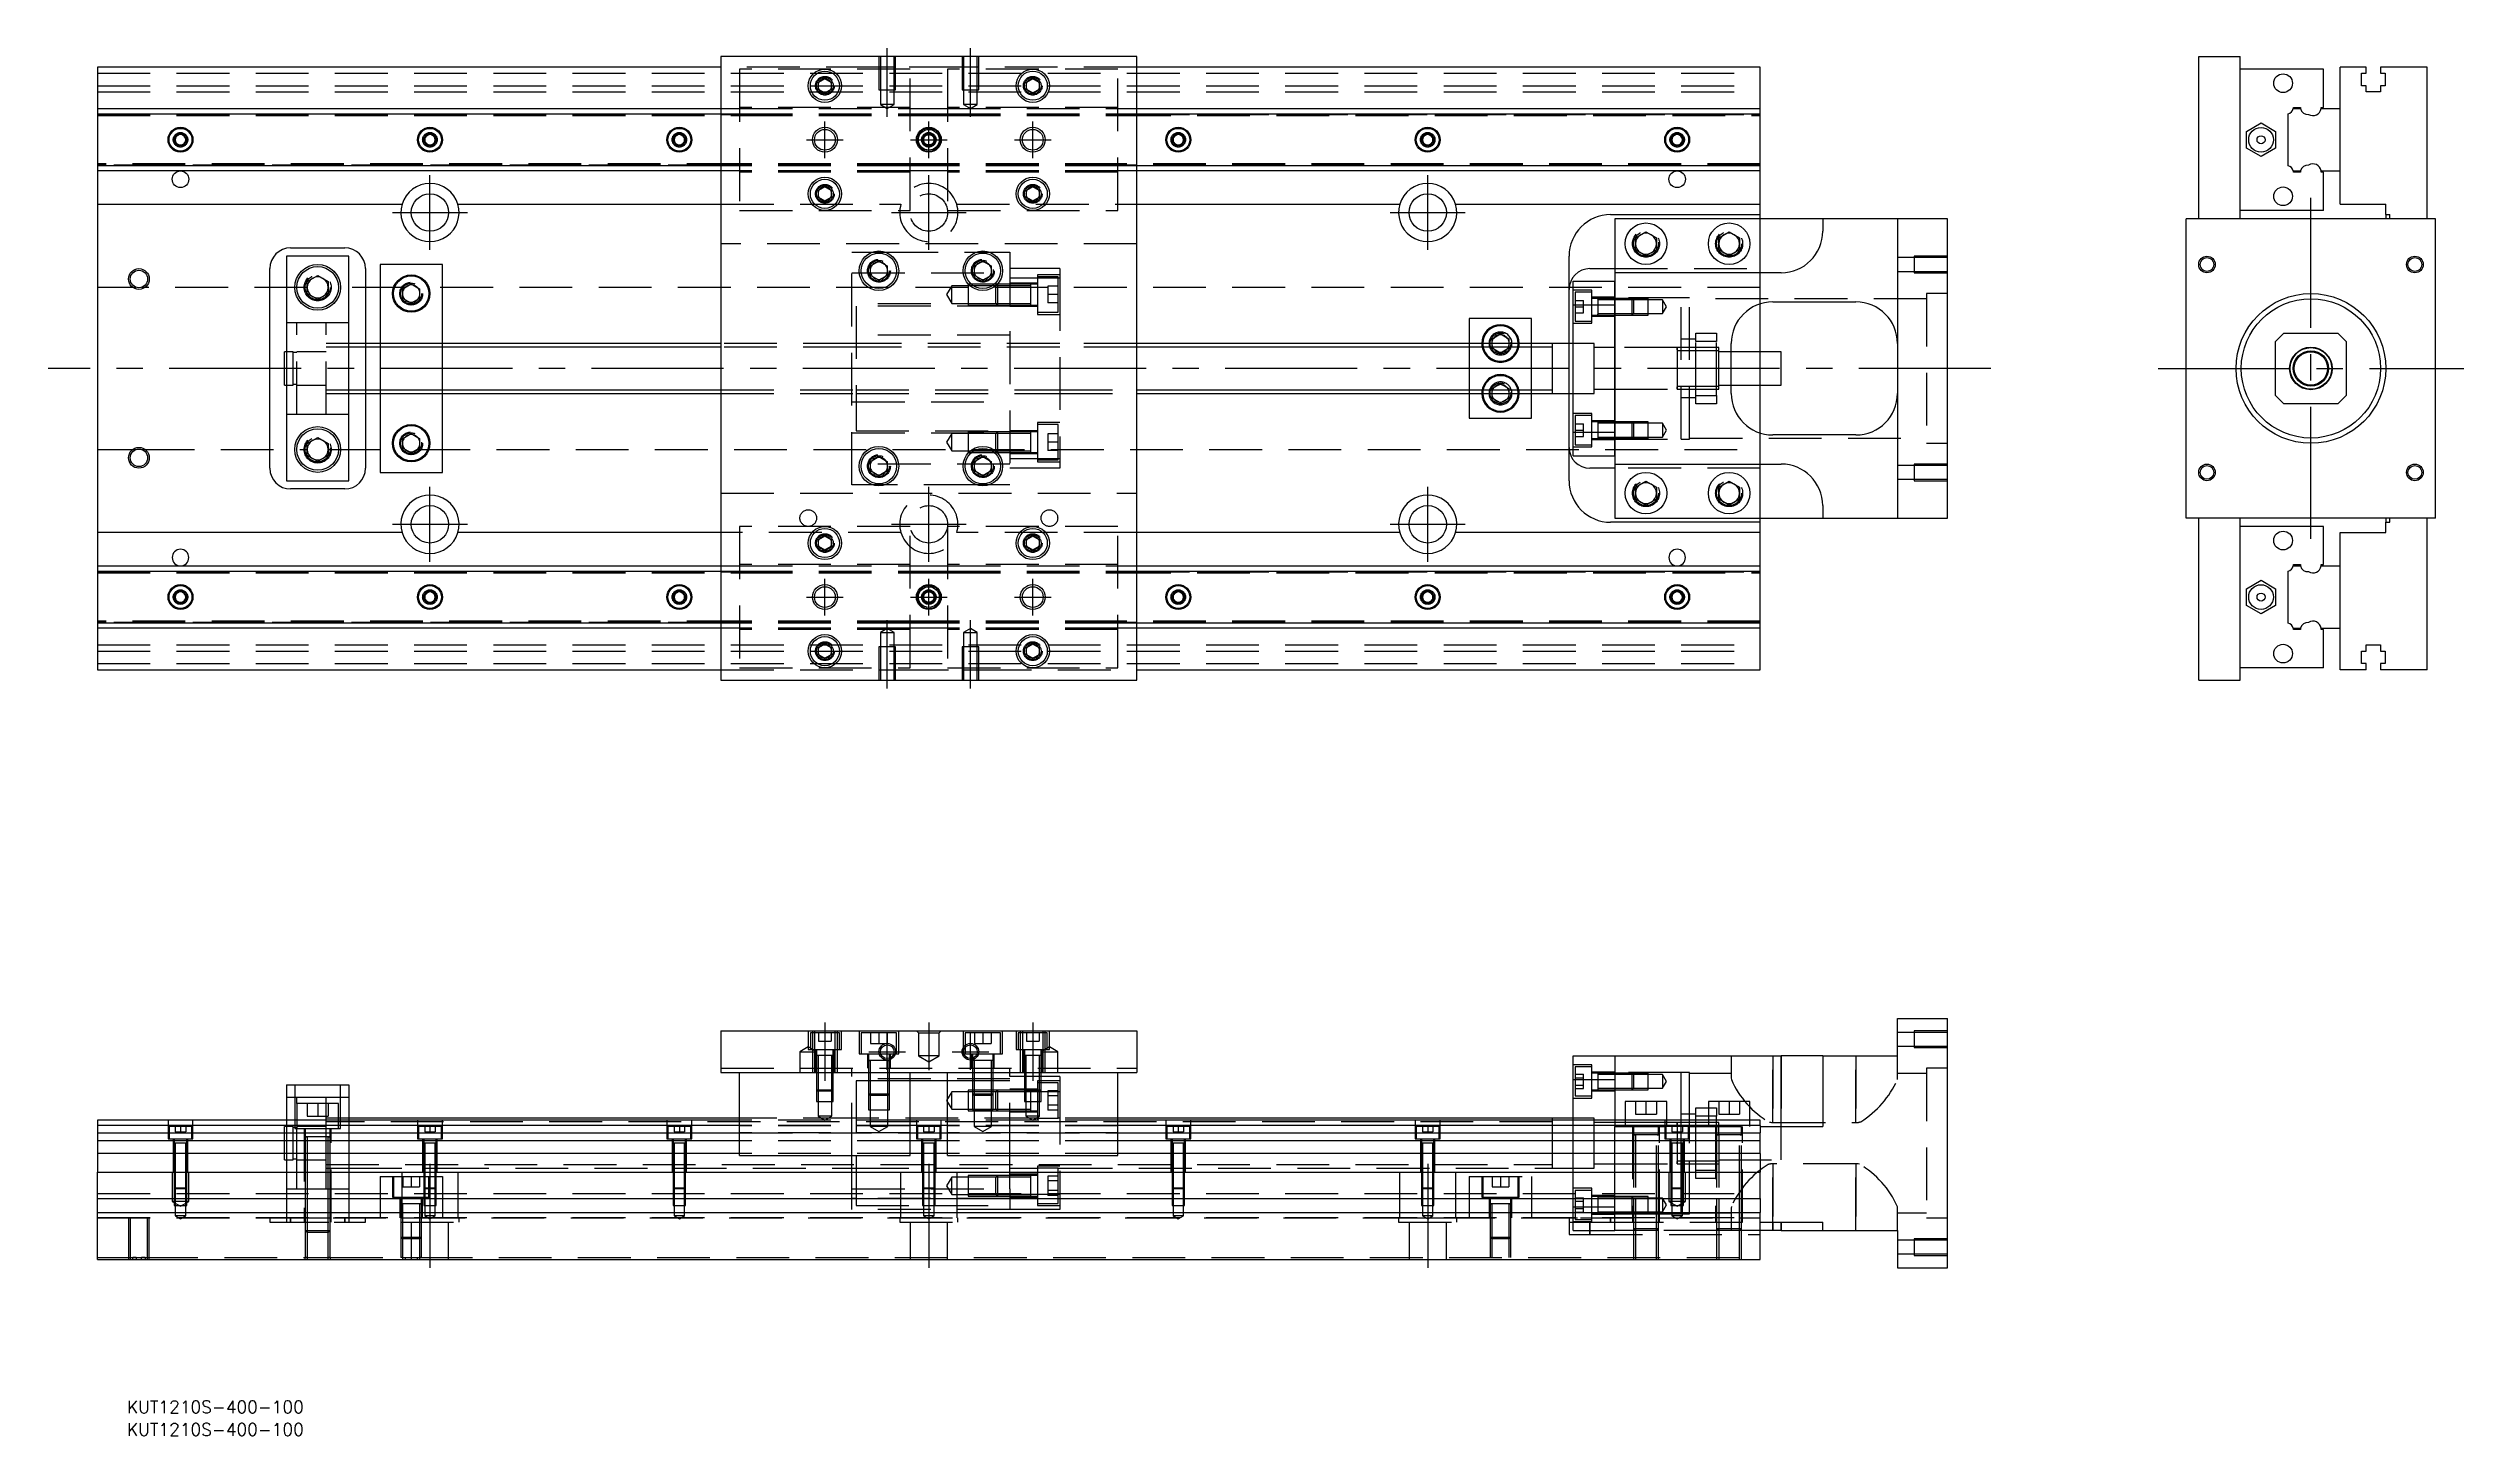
# Model space of a CAD drawing. Extents: x -12 to 569, y -257 to 77.
import ezdxf

# ---------------------------------------------------------------- set-up
doc = ezdxf.new("R2010")
doc.units = 0
doc.linetypes.add('CENTER', pattern=[50.8, 31.75, -6.35, 6.35, -6.35])
doc.linetypes.add('DASHED', pattern=[19.05, 12.7, -6.35])
doc.layers.get('0').update_dxf_attribs({"linetype": 'CONTINUOUS'})
doc.layers.add('CENTER', color=1, linetype='CENTER')
doc.styles.get("Standard").update_dxf_attribs({"font": 'txt.shx', "height": 3, "bigfont": 'bigfont.shx'})

# ---------------------------------------------------------------- blocks, each defined once
blk = doc.blocks.new('*U2')
at = {"color": 7, "linetype": 'CONTINUOUS'}
blk.add_text('KUT1210S-400-100', height=3, dxfattribs=at).set_placement((7.11, -256.72))
blk = doc.blocks.new('*U3')
at = {"color": 7, "linetype": 'CONTINUOUS'}
blk.add_text('KUT1210S-400-100', height=3, dxfattribs=at).set_placement((7.11, -251.31))

msp = doc.modelspace()

# ---------------------------------------------------------------- linework, layer by layer
at = {"color": 7, "linetype": 'CONTINUOUS'}
for p, q in [((0, 72.5), (0, 62.5)), ((150, 72.5), (0, 72.5)), ((250, 75), (150, 75)), ((150, 75), (150, -75)), ((173.5, 68.87), (175, 69.73)), ((175, 69.73), (176.5, 68.87)), ((223.5, 68.87), (225, 69.73)), ((225, 69.73), (226.5, 68.87)), ((250, -75), (250, 75)), ((400, 72.5), (250, 72.5)), ((400, 62.5), (400, 72.5)), ((505.44, 75), (515.44, 75)), ((505.44, 36), (505.44, 75)), ((515.44, 36), (515.44, 75)), ((535.44, 72), (515.44, 72)), ((535.44, 62.8), (535.44, 72)), ((539.44, 62.5), (539.44, 72.5)), ((545.74, 72.5), (539.44, 72.5)), ((544.59, 71), (545.74, 71)), ((544.59, 68), (544.59, 71)), ((545.74, 71), (545.74, 72.5)), ((549.14, 72.5), (549.14, 71)), ((560.44, 72.5), (549.14, 72.5)), ((549.14, 71), (550.29, 71)), ((550.29, 71), (550.29, 68)), ((560.44, 36), (560.44, 72.5)), ((173.5, 67.13), (173.5, 68.87)), ((175, 66.27), (173.5, 67.13)), ((176.5, 67.13), (175, 66.27)), ((176.5, 68.87), (176.5, 67.13)), ((223.5, 67.13), (223.5, 68.87)), ((225, 66.27), (223.5, 67.13)), ((226.5, 67.13), (225, 66.27)), ((226.5, 68.87), (226.5, 67.13)), ((545.74, 68), (544.59, 68)), ((545.74, 66.5), (545.74, 68)), ((549.14, 66.5), (545.74, 66.5)), ((549.14, 68), (549.14, 66.5)), ((550.29, 68), (549.14, 68)), ((0, 62.5), (150, 62.5)), ((0, 62.5), (0, 61.25)), ((0, 61.25), (150, 61.25)), ((0, 61.25), (0, 48.75)), ((250, 62.5), (400, 62.5)), ((250, 61.25), (400, 61.25)), ((400, 61.25), (400, 62.5)), ((400, 48.75), (400, 61.25)), ((516.94, 57.02), (520.44, 59.04)), ((520.44, 59.04), (523.94, 57.02)), ((526.94, 48.75), (526.94, 61.25)), ((528.19, 62.5), (529.96, 62.5)), ((528.23, 62.8), (529.94, 62.8)), ((534.91, 62.5), (539.44, 62.5)), ((534.94, 62.8), (535.44, 62.8)), ((539.44, 47.5), (539.44, 62.5)), ((539.44, 47.5), (539.44, 62.5)), ((18.75, 55.72), (20, 56.44)), ((18.75, 54.28), (18.75, 55.72)), ((20, 53.56), (18.75, 54.28)), ((20, 56.44), (21.25, 55.72)), ((21.25, 54.28), (20, 53.56)), ((21.25, 55.72), (21.25, 54.28)), ((78.75, 55.72), (80, 56.44)), ((78.75, 54.28), (78.75, 55.72)), ((80, 53.56), (78.75, 54.28)), ((80, 56.44), (81.25, 55.72)), ((81.25, 54.28), (80, 53.56)), ((81.25, 55.72), (81.25, 54.28)), ((138.75, 55.72), (140, 56.44)), ((138.75, 54.28), (138.75, 55.72)), ((140, 53.56), (138.75, 54.28)), ((140, 56.44), (141.25, 55.72)), ((141.25, 54.28), (140, 53.56)), ((141.25, 55.72), (141.25, 54.28)), ((258.75, 55.72), (260, 56.44)), ((258.75, 54.28), (258.75, 55.72)), ((260, 53.56), (258.75, 54.28)), ((260, 56.44), (261.25, 55.72)), ((261.25, 54.28), (260, 53.56)), ((261.25, 55.72), (261.25, 54.28)), ((318.75, 55.72), (320, 56.44)), ((318.75, 54.28), (318.75, 55.72)), ((320, 53.56), (318.75, 54.28)), ((320, 56.44), (321.25, 55.72)), ((321.25, 54.28), (320, 53.56)), ((321.25, 55.72), (321.25, 54.28)), ((378.75, 55.72), (380, 56.44)), ((378.75, 54.28), (378.75, 55.72)), ((380, 53.56), (378.75, 54.28)), ((380, 56.44), (381.25, 55.72)), ((381.25, 54.28), (380, 53.56)), ((381.25, 55.72), (381.25, 54.28)), ((516.94, 52.98), (516.94, 57.02)), ((520.44, 50.96), (516.94, 52.98)), ((523.94, 52.98), (520.44, 50.96)), ((523.94, 57.02), (523.94, 52.98)), ((150, 48.75), (0, 48.75)), ((0, 48.75), (0, 47.5)), ((150, 47.5), (0, 47.5)), ((0, 47.5), (0, 39.5)), ((400, 48.75), (250, 48.75)), ((400, 47.5), (250, 47.5)), ((400, 47.5), (400, 48.75)), ((400, 39.5), (400, 47.5)), ((528.19, 47.5), (529.96, 47.5)), ((529.94, 47.2), (528.23, 47.2)), ((534.91, 47.5), (539.44, 47.5)), ((535.44, 47.2), (534.94, 47.2)), ((535.44, 38), (535.44, 47.2)), ((539.44, 39.5), (539.44, 47.5)), ((173.5, 42.87), (175, 43.73)), ((173.5, 41.13), (173.5, 42.87)), ((175, 40.27), (173.5, 41.13)), ((175, 43.73), (176.5, 42.87)), ((176.5, 41.13), (175, 40.27)), ((176.5, 42.87), (176.5, 41.13)), ((223.5, 42.87), (225, 43.73)), ((223.5, 41.13), (223.5, 42.87)), ((225, 40.27), (223.5, 41.13)), ((225, 43.73), (226.5, 42.87)), ((226.5, 41.13), (225, 40.27)), ((226.5, 42.87), (226.5, 41.13)), ((0, 39.5), (73.29, 39.5)), ((0, 39.5), (0, -39.5)), ((86.71, 39.5), (150, 39.5)), ((250, 39.5), (313.29, 39.5)), ((326.71, 39.5), (400, 39.5)), ((364, 37), (400, 37)), ((365, 36), (365, 23)), ((415, 36), (365, 36)), ((400, 37), (400, 39.5)), ((400, 36), (400, 37)), ((415, 36), (415, 33)), ((433, 36), (415, 36)), ((433, 36), (433, -36)), ((445, 36), (433, 36)), ((445, -36), (445, 36)), ((502.44, -36), (502.44, 36)), ((562.44, 36), (502.44, 36)), ((535.44, 38), (515.44, 38)), ((539.44, 39.5), (550.44, 39.5)), ((550.44, 37), (550.44, 39.5)), ((550.44, 37), (551.44, 37)), ((550.44, 37), (550.44, 36)), ((551.44, 36), (551.44, 37)), ((562.44, -36), (562.44, 36)), ((370, 31.44), (372.5, 32.89)), ((370, 28.56), (370, 31.44)), ((372.5, 32.89), (375, 31.44)), ((375, 31.44), (375, 28.56)), ((390, 31.44), (392.5, 32.89)), ((390, 28.56), (390, 31.44)), ((392.5, 32.89), (395, 31.44)), ((395, 31.44), (395, 28.56)), ((41.5, -24), (41.5, 24)), ((45.5, 27), (45.5, -27)), ((60.5, 27), (45.5, 27)), ((46.5, 29), (59.5, 29)), ((60.5, -27), (60.5, 27)), ((64.5, 24), (64.5, 6)), ((68, 25), (68, 6)), ((83, 25), (68, 25)), ((83, 6), (83, 25)), ((186, 24.65), (188, 25.81)), ((186, 22.35), (186, 24.65)), ((188, 25.81), (190, 24.65)), ((190, 24.65), (190, 22.35)), ((211, 24.65), (213, 25.81)), ((211, 22.35), (211, 24.65)), ((213, 25.81), (215, 24.65)), ((215, 24.65), (215, 22.35)), ((354, 6), (354, 27)), ((359, 24), (365, 24)), ((372.5, 27.11), (370, 28.56)), ((375, 28.56), (372.5, 27.11)), ((392.5, 27.11), (390, 28.56)), ((395, 28.56), (392.5, 27.11)), ((50.5, 20.94), (53, 22.39)), ((50.5, 18.06), (50.5, 20.94)), ((53, 16.61), (50.5, 18.06)), ((53, 22.39), (55.5, 20.94)), ((55.5, 18.06), (53, 16.61)), ((55.5, 20.94), (55.5, 18.06)), ((73.5, 19.15), (75.5, 20.31)), ((73.5, 16.85), (73.5, 19.15)), ((75.5, 20.31), (77.5, 19.15)), ((77.5, 19.15), (77.5, 16.85)), ((188, 21.19), (186, 22.35)), ((190, 22.35), (188, 21.19)), ((213, 21.19), (211, 22.35)), ((215, 22.35), (213, 21.19)), ((355, 15.33), (355, 21)), ((355, 21), (365, 21)), ((365, 23), (365, 15.33)), ((405, 23), (365, 23)), ((75.5, 15.69), (73.5, 16.85)), ((77.5, 16.85), (75.5, 15.69)), ((224.5, 15.25), (224.5, 15.25)), ((330, 12), (330, 6)), ((345, 12), (330, 12)), ((345, 6), (345, 12)), ((355, 15.33), (365, 15.33)), ((355, -15.33), (355, 15.33)), ((365, -15.33), (365, 15.33)), ((365, 15.33), (365, -15.33)), ((400, 4), (400, 15.54)), ((403, 16), (423, 16)), ((150, 6), (60.5, 6)), ((350, 6), (250, 6)), ((335.5, 7.15), (337.5, 8.31)), ((335.5, 6), (335.5, 7.15)), ((337.5, 8.31), (339.5, 7.15)), ((339.5, 7.15), (339.5, 6)), ((350, 6), (349.99, 6)), ((350, -6), (350, 6)), ((350, 6), (350, 6)), ((355, 6), (350, 6)), ((393, -6), (393, 6)), ((525.94, 8.5), (523.94, 6.5)), ((523.94, -6.5), (523.94, 6.5)), ((525.94, 8.5), (538.94, 8.5)), ((540.94, 6.5), (538.94, 8.5)), ((540.94, 6.5), (540.94, -6.5)), ((45, 0), (45, 4)), ((45.5, 4), (45, 4)), ((45, -4), (45, 0)), ((405, 4), (393, 4)), ((405, 0), (405, 4)), ((405, -4), (405, 0)), ((45, -4), (45.5, -4)), ((393, -4), (405, -4)), ((400, -15.54), (400, -4)), ((60.5, -6), (150, -6)), ((64.5, -6), (64.5, -24)), ((68, -6), (68, -25)), ((83, -25), (83, -6)), ((250, -6), (350, -6)), ((330, -6), (330, -12)), ((335.5, -7.15), (335.5, -6)), ((337.5, -8.31), (335.5, -7.15)), ((339.5, -7.15), (337.5, -8.31)), ((339.5, -6), (339.5, -7.15)), ((345, -12), (345, -6)), ((349.99, -6), (350, -6)), ((350, -6), (350, -6)), ((350, -6), (355, -6)), ((354, -27), (354, -6)), ((523.94, -6.5), (525.94, -8.5)), ((538.94, -8.5), (525.94, -8.5)), ((538.94, -8.5), (540.94, -6.5)), ((50.5, -18.06), (53, -16.61)), ((53, -16.61), (55.5, -18.06)), ((73.5, -16.85), (75.5, -15.69)), ((73.5, -19.15), (73.5, -16.85)), ((75.5, -15.69), (77.5, -16.85)), ((77.5, -16.85), (77.5, -19.15)), ((224.5, -15.65), (224.5, -15.25)), ((330, -12), (345, -12)), ((355, -15.33), (365, -15.33)), ((355, -21), (355, -15.33)), ((365, -15.33), (365, -23)), ((423, -16), (403, -16)), ((50.5, -20.94), (50.5, -18.06)), ((53, -22.39), (50.5, -20.94)), ((55.5, -20.94), (53, -22.39)), ((55.5, -18.06), (55.5, -20.94)), ((75.5, -20.31), (73.5, -19.15)), ((77.5, -19.15), (75.5, -20.31)), ((186, -22.35), (188, -21.19)), ((186, -24.65), (186, -22.35)), ((188, -21.19), (190, -22.35)), ((190, -22.35), (190, -24.65)), ((211, -22.35), (213, -21.19)), ((211, -24.65), (211, -22.35)), ((213, -21.19), (215, -22.35)), ((215, -22.35), (215, -24.65)), ((224.5, -20.25), (224.5, -19.85)), ((355, -21), (365, -21)), ((365, -23), (405, -23)), ((365, -23), (365, -36)), ((45.5, -27), (60.5, -27)), ((59.5, -29), (46.5, -29)), ((68, -25), (83, -25)), ((188, -25.81), (186, -24.65)), ((190, -24.65), (188, -25.81)), ((213, -25.81), (211, -24.65)), ((215, -24.65), (213, -25.81)), ((365, -24), (359, -24)), ((370, -28.56), (372.5, -27.11)), ((370, -31.44), (370, -28.56)), ((372.5, -27.11), (375, -28.56)), ((375, -28.56), (375, -31.44)), ((390, -28.56), (392.5, -27.11)), ((390, -31.44), (390, -28.56)), ((392.5, -27.11), (395, -28.56)), ((395, -28.56), (395, -31.44)), ((372.5, -32.89), (370, -31.44)), ((375, -31.44), (372.5, -32.89)), ((392.5, -32.89), (390, -31.44)), ((395, -31.44), (392.5, -32.89)), ((415, -33), (415, -36)), ((0, -39.5), (0, -47.5)), ((73.29, -39.5), (0, -39.5)), ((150, -39.5), (86.71, -39.5)), ((173.5, -41.13), (175, -40.27)), ((175, -40.27), (176.5, -41.13)), ((223.5, -41.13), (225, -40.27)), ((225, -40.27), (226.5, -41.13)), ((313.29, -39.5), (250, -39.5)), ((400, -39.5), (326.71, -39.5)), ((400, -37), (364, -37)), ((365, -36), (415, -36)), ((400, -37), (400, -36)), ((400, -39.5), (400, -37)), ((400, -47.5), (400, -39.5)), ((415, -36), (433, -36)), ((433, -36), (445, -36)), ((562.44, -36), (502.44, -36)), ((505.44, -75), (505.44, -36)), ((515.44, -75), (515.44, -36)), ((535.44, -38), (515.44, -38)), ((535.44, -47.2), (535.44, -38)), ((539.44, -47.5), (539.44, -39.5)), ((539.44, -39.5), (550.44, -39.5)), ((550.44, -36), (550.44, -37)), ((550.44, -39.5), (550.44, -37)), ((550.44, -37), (551.44, -37)), ((551.44, -37), (551.44, -36)), ((560.44, -72.5), (560.44, -36)), ((173.5, -42.87), (173.5, -41.13)), ((175, -43.73), (173.5, -42.87)), ((176.5, -42.87), (175, -43.73)), ((176.5, -41.13), (176.5, -42.87)), ((223.5, -42.87), (223.5, -41.13)), ((225, -43.73), (223.5, -42.87)), ((226.5, -42.87), (225, -43.73)), ((226.5, -41.13), (226.5, -42.87)), ((0, -47.5), (150, -47.5)), ((0, -47.5), (0, -48.75)), ((0, -48.75), (150, -48.75)), ((0, -48.75), (0, -61.25)), ((250, -47.5), (400, -47.5)), ((250, -48.75), (400, -48.75)), ((400, -48.75), (400, -47.5)), ((400, -61.25), (400, -48.75)), ((516.94, -52.98), (520.44, -50.96)), ((520.44, -50.96), (523.94, -52.98)), ((526.94, -61.25), (526.94, -48.75)), ((528.19, -47.5), (529.96, -47.5)), ((528.23, -47.2), (529.94, -47.2)), ((534.91, -47.5), (539.44, -47.5)), ((534.94, -47.2), (535.44, -47.2)), ((539.44, -62.5), (539.44, -47.5)), ((539.44, -62.5), (539.44, -47.5)), ((18.75, -54.28), (20, -53.56)), ((18.75, -55.72), (18.75, -54.28)), ((20, -56.44), (18.75, -55.72)), ((20, -53.56), (21.25, -54.28)), ((21.25, -55.72), (20, -56.44)), ((21.25, -54.28), (21.25, -55.72)), ((78.75, -54.28), (80, -53.56)), ((78.75, -55.72), (78.75, -54.28)), ((80, -56.44), (78.75, -55.72)), ((80, -53.56), (81.25, -54.28)), ((81.25, -55.72), (80, -56.44)), ((81.25, -54.28), (81.25, -55.72)), ((138.75, -54.28), (140, -53.56)), ((138.75, -55.72), (138.75, -54.28)), ((140, -56.44), (138.75, -55.72)), ((140, -53.56), (141.25, -54.28)), ((141.25, -55.72), (140, -56.44)), ((141.25, -54.28), (141.25, -55.72)), ((258.75, -54.28), (260, -53.56)), ((258.75, -55.72), (258.75, -54.28)), ((260, -56.44), (258.75, -55.72)), ((260, -53.56), (261.25, -54.28)), ((261.25, -55.72), (260, -56.44)), ((261.25, -54.28), (261.25, -55.72)), ((318.75, -54.28), (320, -53.56)), ((318.75, -55.72), (318.75, -54.28)), ((320, -56.44), (318.75, -55.72)), ((320, -53.56), (321.25, -54.28)), ((321.25, -55.72), (320, -56.44)), ((321.25, -54.28), (321.25, -55.72)), ((378.75, -54.28), (380, -53.56)), ((378.75, -55.72), (378.75, -54.28)), ((380, -56.44), (378.75, -55.72)), ((380, -53.56), (381.25, -54.28)), ((381.25, -55.72), (380, -56.44)), ((381.25, -54.28), (381.25, -55.72)), ((516.94, -57.02), (516.94, -52.98)), ((520.44, -59.04), (516.94, -57.02)), ((523.94, -57.02), (520.44, -59.04)), ((523.94, -52.98), (523.94, -57.02)), ((150, -61.25), (0, -61.25)), ((0, -61.25), (0, -62.5)), ((150, -62.5), (0, -62.5)), ((0, -62.5), (0, -72.5)), ((400, -61.25), (250, -61.25)), ((400, -62.5), (250, -62.5)), ((400, -62.5), (400, -61.25)), ((400, -72.5), (400, -62.5)), ((528.19, -62.5), (529.96, -62.5)), ((529.94, -62.8), (528.23, -62.8)), ((534.91, -62.5), (539.44, -62.5)), ((535.44, -62.8), (534.94, -62.8)), ((535.44, -72), (535.44, -62.8)), ((539.44, -72.5), (539.44, -62.5)), ((173.5, -67.13), (175, -66.27)), ((173.5, -68.87), (173.5, -67.13)), ((175, -69.73), (173.5, -68.87)), ((175, -66.27), (176.5, -67.13)), ((176.5, -68.87), (175, -69.73)), ((176.5, -67.13), (176.5, -68.87)), ((223.5, -67.13), (225, -66.27)), ((223.5, -68.87), (223.5, -67.13)), ((225, -69.73), (223.5, -68.87)), ((225, -66.27), (226.5, -67.13)), ((226.5, -68.87), (225, -69.73)), ((226.5, -67.13), (226.5, -68.87)), ((544.59, -68), (545.74, -68)), ((544.59, -71), (544.59, -68)), ((545.74, -66.5), (549.14, -66.5)), ((545.74, -68), (545.74, -66.5)), ((549.14, -66.5), (549.14, -68)), ((549.14, -68), (550.29, -68)), ((550.29, -68), (550.29, -71)), ((0, -72.5), (150, -72.5)), ((150, -75), (250, -75)), ((250, -72.5), (400, -72.5)), ((505.44, -75), (515.44, -75)), ((535.44, -72), (515.44, -72)), ((545.74, -72.5), (539.44, -72.5)), ((545.74, -71), (544.59, -71)), ((545.74, -72.5), (545.74, -71)), ((549.14, -71), (549.14, -72.5)), ((550.29, -71), (549.14, -71)), ((560.44, -72.5), (549.14, -72.5)), ((433, -165.35), (433, -156.35)), ((433, -156.35), (445, -156.35)), ((445, -216.35), (445, -156.35)), ((150, -159.35), (150, -169.35)), ((150, -159.35), (250, -159.35)), ((250, -159.35), (250, -169.35)), ((355, -171.02), (355, -165.35)), ((355, -165.35), (365, -165.35)), ((365, -165.35), (405, -165.35)), ((365, -165.35), (365, -180.85)), ((405, -182.35), (405, -165.35)), ((415, -165.35), (405, -165.35)), ((415, -165.35), (415, -182.35)), ((415, -165.35), (433, -165.35)), ((45.5, -172.35), (45.5, -180.85)), ((45.5, -172.35), (60.5, -172.35)), ((60.5, -172.35), (60.5, -180.85)), ((150, -169.35), (250, -169.35)), ((154.5, -189.35), (154.5, -169.35)), ((195.5, -189.35), (195.5, -169.35)), ((204.5, -189.35), (204.5, -169.35)), ((245.5, -189.35), (245.5, -169.35)), ((355, -180.85), (355, -171.02)), ((355, -171.02), (365, -171.02)), ((377.5, -176.35), (367.5, -176.35)), ((367.5, -176.35), (367.5, -180.85)), ((377.5, -180.85), (377.5, -176.35)), ((397.5, -176.35), (387.5, -176.35)), ((387.5, -176.35), (387.5, -180.85)), ((397.5, -180.85), (397.5, -176.35)), ((0, -180.85), (0, -182.1)), ((154.5, -180.85), (0, -180.85)), ((154.5, -182.1), (0, -182.1)), ((0, -182.1), (0, -183.88)), ((0, -183.88), (154.5, -183.88)), ((0, -183.88), (0, -185.77)), ((0, -185.77), (0, -188.83)), ((154.5, -185.77), (0, -185.77)), ((154.5, -180.35), (60.5, -180.35)), ((204.5, -180.85), (195.5, -180.85)), ((204.5, -182.1), (195.5, -182.1)), ((195.5, -183.88), (204.5, -183.88)), ((204.5, -185.77), (195.5, -185.77)), ((350, -180.35), (245.5, -180.35)), ((400, -180.85), (245.5, -180.85)), ((400, -182.1), (245.5, -182.1)), ((245.5, -183.88), (400, -183.88)), ((400, -185.77), (245.5, -185.77)), ((350, -180.35), (349.99, -180.35)), ((350, -180.85), (350, -180.35)), ((350, -180.35), (350, -180.35)), ((355, -180.35), (350, -180.35)), ((381, -182.1), (380, -182.1)), ((384.5, -182.1), (381, -182.1)), ((387.5, -182.1), (384.5, -182.1)), ((389.5, -182.1), (387.5, -182.1)), ((390, -182.1), (389.5, -182.1)), ((400, -182.1), (400, -180.85)), ((400, -182.1), (400, -183.88)), ((400, -182.35), (415, -182.35)), ((400, -185.77), (400, -183.88)), ((400, -188.83), (400, -185.77)), ((154.5, -188.83), (0, -188.83)), ((0, -188.83), (0, -193.35)), ((154.5, -189.35), (195.5, -189.35)), ((204.5, -188.83), (195.5, -188.83)), ((204.5, -189.35), (245.5, -189.35)), ((400, -188.83), (245.5, -188.83)), ((400, -188.83), (400, -193.35)), ((0, -199.65), (0, -193.35)), ((0, -193.35), (400, -193.35)), ((400, -199.65), (400, -193.35)), ((0, -199.65), (400, -199.65)), ((0, -203.05), (0, -199.65)), ((0, -214.35), (0, -203.05)), ((0, -203.05), (400, -203.05)), ((400, -199.65), (400, -203.05)), ((400, -214.35), (400, -203.05)), ((400, -205.35), (415, -205.35)), ((405, -207.35), (400, -207.35)), ((405, -207.35), (405, -205.35)), ((405, -207.35), (415, -207.35)), ((415, -207.35), (415, -205.35)), ((415, -207.35), (433, -207.35)), ((433, -207.35), (433, -216.35)), ((0, -214.35), (400, -214.35)), ((433, -216.35), (445, -216.35))]:
    msp.add_line(p, q, dxfattribs=at)
at = {"color": 3, "linetype": 'DASHED'}
for p, q in [((0, 71), (400, 71)), ((188, 72.5), (150, 72.5)), ((195.5, 72), (154.5, 72)), ((154.5, 72), (154.5, 38)), ((188, 75), (188, 67)), ((192, 72.5), (188, 72.5)), ((188.35, 75), (188.35, 67)), ((191.65, 67), (191.65, 75)), ((192, 67), (192, 75)), ((208, 72.5), (192, 72.5)), ((195.5, 38), (195.5, 72)), ((245.5, 72), (204.5, 72)), ((204.5, 72), (204.5, 38)), ((208, 75), (208, 67)), ((212, 72.5), (208, 72.5)), ((208.35, 75), (208.35, 67)), ((211.65, 67), (211.65, 75)), ((212, 67), (212, 75)), ((250, 72.5), (212, 72.5)), ((245.5, 38), (245.5, 72)), ((0, 68), (400, 68)), ((0, 66.5), (400, 66.5)), ((173, 68), (173.02, 68.3)), ((188, 67), (192, 67)), ((188.35, 67), (188.35, 63.5)), ((191.65, 63.5), (191.65, 67)), ((208, 67), (212, 67)), ((208.35, 67), (208.35, 63.5)), ((211.65, 63.5), (211.65, 67)), ((226.97, 68.33), (227, 68)), ((0, 61.11), (150, 61.11)), ((0, 61.1), (154.5, 61.1)), ((0, 60.8), (154.5, 60.8)), ((150, 62.5), (154.5, 62.5)), ((150, 61.25), (154.5, 61.25)), ((150, 61.11), (154.5, 61.11)), ((195.5, 62.8), (154.5, 62.8)), ((154.5, 62.5), (195.5, 62.5)), ((154.5, 61.25), (195.5, 61.25)), ((154.5, 61.11), (195.5, 61.11)), ((154.5, 61.1), (195.5, 61.1)), ((154.5, 60.8), (195.5, 60.8)), ((191.65, 63.5), (188.35, 63.5)), ((188.35, 63.5), (190, 62.55)), ((190, 62.55), (191.65, 63.5)), ((195.5, 62.5), (204.5, 62.5)), ((195.5, 61.25), (204.5, 61.25)), ((195.5, 61.11), (204.5, 61.11)), ((195.5, 61.1), (204.5, 61.1)), ((195.5, 60.8), (204.5, 60.8)), ((245.5, 62.8), (204.5, 62.8)), ((204.5, 62.5), (245.5, 62.5)), ((204.5, 61.25), (245.5, 61.25)), ((204.5, 61.11), (245.5, 61.11)), ((204.5, 61.1), (245.5, 61.1)), ((204.5, 60.8), (245.5, 60.8)), ((211.65, 63.5), (208.35, 63.5)), ((208.35, 63.5), (210, 62.55)), ((210, 62.55), (211.65, 63.5)), ((245.5, 62.5), (250, 62.5)), ((245.5, 61.25), (250, 61.25)), ((245.5, 61.11), (250, 61.11)), ((245.5, 61.1), (400, 61.1)), ((245.5, 60.8), (400, 60.8)), ((250, 61.11), (400, 61.11)), ((18.5, 55), (18.52, 55.25)), ((81.48, 55.26), (81.5, 55)), ((138.5, 55), (138.52, 55.25)), ((198.5, 55), (198.52, 55.25)), ((198.75, 55.72), (200, 56.44)), ((198.75, 54.28), (198.75, 55.72)), ((200, 53.56), (198.75, 54.28)), ((200, 56.44), (201.25, 55.72)), ((201.25, 54.28), (200, 53.56)), ((201.25, 55.72), (201.25, 54.28)), ((261.48, 55.26), (261.5, 55)), ((318.5, 55), (318.52, 55.25)), ((378.5, 55), (378.52, 55.25)), ((154.5, 49.2), (0, 49.2)), ((154.5, 48.9), (0, 48.9)), ((150, 48.89), (0, 48.89)), ((154.5, 48.89), (150, 48.89)), ((154.5, 48.75), (150, 48.75)), ((154.5, 47.5), (150, 47.5)), ((195.5, 49.2), (154.5, 49.2)), ((195.5, 48.9), (154.5, 48.9)), ((195.5, 48.89), (154.5, 48.89)), ((195.5, 48.75), (154.5, 48.75)), ((195.5, 47.5), (154.5, 47.5)), ((195.5, 47.2), (154.5, 47.2)), ((204.5, 49.2), (195.5, 49.2)), ((204.5, 48.9), (195.5, 48.9)), ((204.5, 48.89), (195.5, 48.89)), ((204.5, 48.75), (195.5, 48.75)), ((204.5, 47.5), (195.5, 47.5)), ((245.5, 49.2), (204.5, 49.2)), ((245.5, 48.9), (204.5, 48.9)), ((245.5, 48.89), (204.5, 48.89)), ((245.5, 48.75), (204.5, 48.75)), ((245.5, 47.5), (204.5, 47.5)), ((245.5, 47.2), (204.5, 47.2)), ((400, 49.2), (245.5, 49.2)), ((400, 48.9), (245.5, 48.9)), ((250, 48.89), (245.5, 48.89)), ((250, 48.75), (245.5, 48.75)), ((250, 47.5), (245.5, 47.5)), ((400, 48.89), (250, 48.89)), ((176.97, 42.33), (177, 42)), ((223, 42), (223.03, 42.35)), ((150, 39.5), (193.29, 39.5)), ((154.5, 38), (195.5, 38)), ((204.5, 38), (245.5, 38)), ((206.71, 39.5), (250, 39.5)), ((400, 24), (400, 36)), ((250, 30), (150, 30)), ((375.48, 30.36), (375.5, 30)), ((389.5, 30), (389.52, 30.35)), ((181.5, -28), (181.5, 28)), ((181.5, 28), (186.48, 28)), ((185.5, 23.5), (185.52, 23.8)), ((186.48, 28), (189.52, 28)), ((189.52, 28), (211.48, 28)), ((211.48, 28), (214.52, 28)), ((214.52, 28), (219.5, 28)), ((215.48, 23.79), (215.5, 23.5)), ((219.5, 28), (219.5, -28)), ((231.5, 24), (219.5, 24)), ((231.5, 24), (231.5, 21.75)), ((365, 24), (400, 24)), ((400, 23), (400, 24)), ((437, 26.65), (433, 26.65)), ((433, 23.35), (437, 23.35)), ((437, 27), (437, 23)), ((445, 27), (437, 27)), ((445, 26.65), (437, 26.65)), ((437, 23.35), (445, 23.35)), ((9.36, 19.5), (0, 19.5)), ((50.5, 19.5), (10.64, 19.5)), ((50, 19.5), (50.02, 19.85)), ((74.03, 19.5), (55.5, 19.5)), ((73, 18), (73.01, 18.25)), ((400, 19.5), (76.97, 19.5)), ((181.5, 23), (219.5, 23)), ((205.5, 19.85), (204.29, 17.75)), ((204.29, 17.75), (205.5, 15.65)), ((205.5, 15.65), (205.5, 19.85)), ((209.5, 19.85), (205.5, 19.85)), ((209.5, 20.25), (209.5, 15.25)), ((209.53, 20.25), (209.5, 20.25)), ((216.1, 19.85), (209.5, 19.85)), ((210.26, 20.25), (209.53, 20.25)), ((215.74, 20.25), (210.26, 20.25)), ((216.47, 20.25), (215.74, 20.25)), ((216.5, 20.25), (216.1, 19.85)), ((216.1, 15.65), (216.1, 19.85)), ((219.5, 19.85), (216.1, 19.85)), ((216.5, 20.25), (216.47, 20.25)), ((216.5, 20.25), (216.5, 15.25)), ((219.5, 20.25), (216.5, 20.25)), ((219.5, 20.25), (216.5, 20.25)), ((231.5, 21.75), (219.5, 21.75)), ((226.1, 20.5), (219.5, 20.5)), ((224.5, 20.25), (219.5, 20.25)), ((224.5, 19.85), (219.5, 19.85)), ((224.5, 20.25), (224.49, 20.25)), ((224.5, 20), (224.5, 20.25)), ((226.1, 20.25), (224.5, 20.25)), ((224.5, 20.25), (224.5, 20.25)), ((224.5, 15.51), (224.5, 20)), ((226.1, 22.5), (226.1, 13)), ((231.5, 22.5), (226.1, 22.5)), ((231.1, 22), (226.1, 22)), ((228.6, 19.75), (228.6, 17.75)), ((231.1, 19.75), (228.6, 19.75)), ((231.1, 17.75), (228.6, 17.75)), ((228.6, 17.75), (228.6, 15.75)), ((231.1, 13.5), (231.1, 22)), ((231.5, 21.75), (231.5, -21.75)), ((359.5, 18.85), (355, 18.85)), ((355.5, 18.35), (355.5, 11.35)), ((359.5, 18.35), (355.5, 18.35)), ((359.5, 10.85), (359.5, 18.85)), ((365, 15.33), (365, 21)), ((400, 15.54), (400, 23)), ((437, 23), (445, 23)), ((440, 18), (440, -18)), ((445, 18), (440, 18)), ((219.5, 15.5), (181.5, 15.5)), ((182.5, 15), (182.5, -15)), ((219.5, 15), (182.5, 15)), ((205.5, 15.65), (209.5, 15.65)), ((209.5, 15.65), (216.1, 15.65)), ((209.5, 15.25), (216.5, 15.25)), ((216.1, 15.65), (219.5, 15.65)), ((216.1, 15.65), (216.5, 15.25)), ((216.5, 15.25), (219.5, 15.25)), ((216.5, 15.25), (219.5, 15.25)), ((219.5, 15.65), (224.5, 15.65)), ((219.5, 15.25), (224.5, 15.25)), ((219.5, 15), (226.1, 15)), ((224.49, 15.25), (224.5, 15.25)), ((224.5, 15.25), (224.5, 15.51)), ((224.5, 15.25), (226.1, 15.25)), ((224.5, 15.25), (224.5, 15.25)), ((226.1, 13.5), (231.1, 13.5)), ((226.1, 13), (231.5, 13)), ((231.1, 15.75), (228.6, 15.75)), ((355.5, 16.35), (357.5, 16.35)), ((355.5, 14.85), (357.5, 14.85)), ((355.5, 13.35), (357.5, 13.35)), ((357.5, 14.85), (357.5, 16.35)), ((357.5, 13.35), (357.5, 14.85)), ((365, 17.1), (359.5, 17.1)), ((360.9, 16.85), (359.5, 16.85)), ((359.5, 12.85), (360.9, 12.85)), ((359.5, 12.6), (365, 12.6)), ((360.9, 16.85), (360.89, 16.85)), ((360.89, 12.85), (360.9, 12.85)), ((360.9, 16.85), (360.9, 16.63)), ((360.9, 16.63), (360.9, 16.85)), ((365, 16.85), (360.9, 16.85)), ((360.9, 16.85), (360.9, 16.85)), ((360.9, 16.63), (360.9, 13.07)), ((365, 16.5), (360.9, 16.5)), ((360.9, 13.2), (365, 13.2)), ((360.9, 13.07), (360.9, 12.85)), ((360.9, 12.85), (360.9, 13.07)), ((360.9, 12.85), (365, 12.85)), ((360.9, 12.85), (360.9, 12.85)), ((381, 17), (365, 17)), ((369.15, 16.85), (365, 16.85)), ((369.15, 16.85), (365, 16.85)), ((369.5, 16.5), (365, 16.5)), ((365, 13.2), (369.5, 13.2)), ((365, 12.85), (369.15, 12.85)), ((365, 12.85), (369.15, 12.85)), ((369.15, 12.85), (369.15, 16.85)), ((373, 16.85), (369.15, 16.85)), ((369.5, 16.5), (369.15, 16.85)), ((369.15, 12.85), (369.5, 13.2)), ((369.15, 12.85), (373, 12.85)), ((369.5, 16.5), (369.5, 13.2)), ((373, 16.5), (369.5, 16.5)), ((369.5, 13.2), (373, 13.2)), ((373, 12.85), (373, 16.85)), ((376.5, 16.5), (373, 16.5)), ((373, 13.2), (376.5, 13.2)), ((376.5, 16.5), (376.5, 13.2)), ((377.45, 14.85), (376.5, 16.5)), ((376.5, 13.2), (377.45, 14.85)), ((381, -17), (381, 17)), ((383, 17), (381, 17)), ((383, -17), (383, 17)), ((440, 16.75), (383, 16.75)), ((400, 15.54), (400, 15.54)), ((48, 11), (45.5, 11)), ((48, -11), (48, 11)), ((55, 11), (48, 11)), ((55, -11), (55, 11)), ((60.5, 11), (55, 11)), ((60.5, 6), (55, 6)), ((64.5, 6), (64.5, 5.12)), ((68, 6), (68, 5.12)), ((83, 5.12), (83, 6)), ((182.5, 6), (150, 6)), ((219.5, 8), (181.5, 8)), ((231.5, 6), (182.5, 6)), ((250, 6), (231.5, 6)), ((330, 6), (330, 5.12)), ((335.5, 5.12), (335.5, 6)), ((339.5, 6), (339.5, 5.12)), ((339.98, 6.29), (340, 6)), ((345, 5.12), (345, 6)), ((354, -6), (354, 6)), ((355, 10.85), (359.5, 10.85)), ((360, 6), (355, 6)), ((355.5, 11.35), (359.5, 11.35)), ((360, 0), (360, 6)), ((384.5, 7), (381, 7)), ((384.5, 8.5), (389.5, 8.5)), ((384.5, 6.5), (384.5, 8.5)), ((389.5, 6.5), (384.5, 6.5)), ((384.5, -6.5), (384.5, 6.5)), ((389.5, 8.5), (389.5, 6.5)), ((389.5, -6.5), (389.5, 6.5)), ((47.1, 4), (45.5, 4)), ((47.1, 0), (47.1, 4)), ((48, 3.8), (47.1, 3.8)), ((47.1, -4), (47.1, 0)), ((55, 4), (48, 4)), ((60.5, 5.12), (55, 5.12)), ((64.5, 5.12), (64.5, -5.12)), ((68, 5.12), (68, -5.12)), ((83, -5.12), (83, 5.12)), ((182.5, 5.12), (150, 5.12)), ((231.5, 5.12), (182.5, 5.12)), ((250, 5.12), (231.5, 5.12)), ((330, 5.12), (330, -5.12)), ((335.5, 4.85), (335.5, 5.12)), ((337.5, 3.69), (335.5, 4.85)), ((339.5, 4.85), (337.5, 3.69)), ((339.5, 5.12), (339.5, 4.85)), ((345, -5.12), (345, 5.12)), ((365, 5), (360, 5)), ((360, -6), (360, 0)), ((380, 5), (365, 5)), ((380, 4.44), (380, 5)), ((380, 5), (380, 4.44)), ((389.5, 5), (380, 5)), ((380, 4.44), (380, -4.44)), ((389.5, 4.25), (380, 4.25)), ((390, 5), (389.5, 5)), ((390, 4.25), (389.5, 4.25)), ((390, 0), (390, 5)), ((393, 4), (390, 4)), ((390, -5), (390, 0)), ((400, -4), (400, 4)), ((45.5, -4), (47.1, -4)), ((47.1, -3.8), (48, -3.8)), ((48, -4), (55, -4)), ((55, -5.12), (60.5, -5.12)), ((64.5, -5.12), (64.5, -6)), ((68, -5.12), (68, -6)), ((83, -6), (83, -5.12)), ((150, -5.12), (182.5, -5.12)), ((182.5, -5.12), (231.5, -5.12)), ((231.5, -5.12), (250, -5.12)), ((330, -5.12), (330, -6)), ((335.5, -4.85), (337.5, -3.69)), ((335.5, -5.12), (335.5, -4.85)), ((335.5, -6), (335.5, -5.12)), ((337.5, -3.69), (339.5, -4.85)), ((339.5, -4.85), (339.5, -5.12)), ((339.5, -5.12), (339.5, -6)), ((339.98, -5.71), (340, -6)), ((345, -6), (345, -5.12)), ((360, -5), (365, -5)), ((365, -5), (380, -5)), ((380, -4.25), (389.5, -4.25)), ((380, -5), (380, -4.44)), ((380, -4.44), (380, -5)), ((380, -5), (380, -5)), ((380, -5), (389.5, -5)), ((389.5, -4.25), (390, -4.25)), ((389.5, -5), (390, -5)), ((390, -4), (393, -4)), ((45.5, -11), (48, -11)), ((48, -11), (55, -11)), ((55, -6), (60.5, -6)), ((55, -11), (60.5, -11)), ((150, -6), (182.5, -6)), ((181.5, -8), (219.5, -8)), ((182.5, -6), (231.5, -6)), ((231.5, -6), (250, -6)), ((350, -6), (350, -6)), ((355, -6), (360, -6)), ((359.5, -10.85), (355, -10.85)), ((355.5, -11.35), (355.5, -18.35)), ((359.5, -11.35), (355.5, -11.35)), ((359.5, -18.85), (359.5, -10.85)), ((381, -7), (384.5, -7)), ((384.5, -6.5), (389.5, -6.5)), ((384.5, -8.5), (384.5, -6.5)), ((389.5, -8.5), (384.5, -8.5)), ((389.5, -6.5), (389.5, -8.5)), ((181.5, -15.5), (219.5, -15.5)), ((182.5, -15), (219.5, -15)), ((205.5, -15.65), (204.29, -17.75)), ((205.5, -19.85), (205.5, -15.65)), ((209.5, -15.65), (205.5, -15.65)), ((209.5, -15.25), (209.5, -20.25)), ((216.5, -15.25), (209.5, -15.25)), ((216.1, -15.65), (209.5, -15.65)), ((216.5, -15.25), (216.1, -15.65)), ((216.1, -19.85), (216.1, -15.65)), ((219.5, -15.65), (216.1, -15.65)), ((216.5, -15.25), (216.5, -20.25)), ((219.5, -15.25), (216.5, -15.25)), ((219.5, -15.25), (216.5, -15.25)), ((226.1, -15), (219.5, -15)), ((224.5, -15.25), (219.5, -15.25)), ((224.5, -15.65), (219.5, -15.65)), ((224.5, -15.25), (224.49, -15.25)), ((224.5, -15.51), (224.5, -15.25)), ((224.5, -15.25), (224.5, -15.25)), ((226.1, -15.25), (224.5, -15.25)), ((224.5, -20), (224.5, -15.51)), ((226.1, -13), (226.1, -22.5)), ((231.5, -13), (226.1, -13)), ((231.1, -13.5), (226.1, -13.5)), ((228.6, -15.75), (228.6, -17.75)), ((231.1, -15.75), (228.6, -15.75)), ((231.1, -22), (231.1, -13.5)), ((355.5, -13.35), (357.5, -13.35)), ((355.5, -14.85), (357.5, -14.85)), ((355.5, -16.35), (357.5, -16.35)), ((357.5, -14.85), (357.5, -13.35)), ((357.5, -16.35), (357.5, -14.85)), ((365, -12.6), (359.5, -12.6)), ((360.9, -12.85), (359.5, -12.85)), ((359.5, -16.85), (360.9, -16.85)), ((359.5, -17.1), (365, -17.1)), ((360.9, -12.85), (360.89, -12.85)), ((360.89, -16.85), (360.9, -16.85)), ((360.9, -12.85), (360.9, -13.07)), ((360.9, -12.85), (360.9, -12.85)), ((365, -12.85), (360.9, -12.85)), ((360.9, -13.07), (360.9, -16.63)), ((365, -13.2), (360.9, -13.2)), ((360.9, -16.5), (365, -16.5)), ((360.9, -16.63), (360.9, -16.85)), ((360.9, -16.85), (360.9, -16.85)), ((360.9, -16.85), (365, -16.85)), ((369.15, -12.85), (365, -12.85)), ((369.15, -12.85), (365, -12.85)), ((369.5, -13.2), (365, -13.2)), ((365, -21), (365, -15.33)), ((365, -16.5), (369.5, -16.5)), ((365, -16.85), (369.15, -16.85)), ((365, -16.85), (369.15, -16.85)), ((365, -17), (381, -17)), ((369.15, -16.85), (369.15, -12.85)), ((373, -12.85), (369.15, -12.85)), ((369.5, -13.2), (369.15, -12.85)), ((369.15, -16.85), (369.5, -16.5)), ((369.15, -16.85), (373, -16.85)), ((369.5, -13.2), (369.5, -16.5)), ((373, -13.2), (369.5, -13.2)), ((369.5, -16.5), (373, -16.5)), ((373, -16.85), (373, -12.85)), ((376.5, -13.2), (373, -13.2)), ((373, -16.5), (376.5, -16.5)), ((376.5, -13.2), (376.5, -16.5)), ((377.45, -14.85), (376.5, -13.2)), ((376.5, -16.5), (377.45, -14.85)), ((381, -17), (383, -17)), ((383, -16.75), (440, -16.75)), ((400, -23), (400, -15.54)), ((400, -15.54), (400, -15.54)), ((0, -19.5), (9.36, -19.5)), ((10.64, -19.5), (50.5, -19.5)), ((55.5, -19.5), (74.03, -19.5)), ((55.98, -19.14), (56, -19.5)), ((76.97, -19.5), (400, -19.5)), ((77.98, -17.71), (78, -18)), ((219.5, -23), (181.5, -23)), ((185.5, -23.5), (185.52, -23.2)), ((204.29, -17.75), (205.5, -19.85)), ((205.5, -19.85), (209.5, -19.85)), ((209.5, -19.85), (216.1, -19.85)), ((209.5, -20.25), (209.53, -20.25)), ((209.53, -20.25), (210.26, -20.25)), ((210.26, -20.25), (215.74, -20.25)), ((215.48, -23.21), (215.5, -23.5)), ((215.74, -20.25), (216.47, -20.25)), ((216.1, -19.85), (219.5, -19.85)), ((216.1, -19.85), (216.5, -20.25)), ((216.47, -20.25), (216.5, -20.25)), ((216.5, -20.25), (219.5, -20.25)), ((216.5, -20.25), (219.5, -20.25)), ((219.5, -19.85), (224.5, -19.85)), ((219.5, -20.25), (224.5, -20.25)), ((219.5, -20.5), (226.1, -20.5)), ((231.5, -21.75), (219.5, -21.75)), ((224.49, -20.25), (224.5, -20.25)), ((224.5, -20.25), (224.5, -20)), ((224.5, -20.25), (224.5, -20.25)), ((224.5, -20.25), (226.1, -20.25)), ((226.1, -22), (231.1, -22)), ((226.1, -22.5), (231.5, -22.5)), ((228.6, -17.75), (228.6, -19.75)), ((231.1, -17.75), (228.6, -17.75)), ((231.1, -19.75), (228.6, -19.75)), ((231.5, -21.75), (231.5, -24)), ((355, -18.85), (359.5, -18.85)), ((355.5, -18.35), (359.5, -18.35)), ((400, -24), (400, -23)), ((437, -23), (437, -27)), ((445, -23), (437, -23)), ((440, -18), (445, -18)), ((186.48, -28), (181.5, -28)), ((189.52, -28), (186.48, -28)), ((211.48, -28), (189.52, -28)), ((214.52, -28), (211.48, -28)), ((219.5, -28), (214.52, -28)), ((231.5, -24), (219.5, -24)), ((400, -24), (365, -24)), ((400, -36), (400, -24)), ((437, -23.35), (433, -23.35)), ((433, -26.65), (437, -26.65)), ((445, -23.35), (437, -23.35)), ((437, -26.65), (445, -26.65)), ((437, -27), (445, -27)), ((150, -30), (250, -30)), ((369.5, -30), (369.52, -29.65)), ((389.5, -30), (389.52, -29.65)), ((193.29, -39.5), (150, -39.5)), ((154.5, -38), (154.5, -72)), ((195.5, -38), (154.5, -38)), ((195.5, -72), (195.5, -38)), ((245.5, -38), (204.5, -38)), ((204.5, -38), (204.5, -72)), ((250, -39.5), (206.71, -39.5)), ((245.5, -72), (245.5, -38)), ((176.97, -41.67), (177, -42)), ((226.97, -41.67), (227, -42)), ((0, -48.89), (150, -48.89)), ((0, -48.9), (154.5, -48.9)), ((0, -49.2), (154.5, -49.2)), ((150, -47.5), (154.5, -47.5)), ((150, -48.75), (154.5, -48.75)), ((150, -48.89), (154.5, -48.89)), ((195.5, -47.2), (154.5, -47.2)), ((154.5, -47.5), (195.5, -47.5)), ((154.5, -48.75), (195.5, -48.75)), ((154.5, -48.89), (195.5, -48.89)), ((154.5, -48.9), (195.5, -48.9)), ((154.5, -49.2), (195.5, -49.2)), ((195.5, -47.5), (204.5, -47.5)), ((195.5, -48.75), (204.5, -48.75)), ((195.5, -48.89), (204.5, -48.89)), ((195.5, -48.9), (204.5, -48.9)), ((195.5, -49.2), (204.5, -49.2)), ((245.5, -47.2), (204.5, -47.2)), ((204.5, -47.5), (245.5, -47.5)), ((204.5, -48.75), (245.5, -48.75)), ((204.5, -48.89), (245.5, -48.89)), ((204.5, -48.9), (245.5, -48.9)), ((204.5, -49.2), (245.5, -49.2)), ((245.5, -47.5), (250, -47.5)), ((245.5, -48.75), (250, -48.75)), ((245.5, -48.89), (250, -48.89)), ((245.5, -48.9), (400, -48.9)), ((245.5, -49.2), (400, -49.2)), ((250, -48.89), (400, -48.89)), ((21.48, -54.74), (21.5, -55)), ((81.48, -54.74), (81.5, -55)), ((138.5, -55), (138.52, -54.75)), ((198.5, -55), (198.52, -54.75)), ((198.75, -54.28), (200, -53.56)), ((198.75, -55.72), (198.75, -54.28)), ((200, -56.44), (198.75, -55.72)), ((200, -53.56), (201.25, -54.28)), ((201.25, -55.72), (200, -56.44)), ((201.25, -54.28), (201.25, -55.72)), ((261.48, -54.74), (261.5, -55)), ((318.5, -55), (318.52, -54.75)), ((381.48, -54.74), (381.5, -55)), ((154.5, -60.8), (0, -60.8)), ((154.5, -61.1), (0, -61.1)), ((150, -61.11), (0, -61.11)), ((154.5, -61.11), (150, -61.11)), ((154.5, -61.25), (150, -61.25)), ((154.5, -62.5), (150, -62.5)), ((195.5, -60.8), (154.5, -60.8)), ((195.5, -61.1), (154.5, -61.1)), ((195.5, -61.11), (154.5, -61.11)), ((195.5, -61.25), (154.5, -61.25)), ((195.5, -62.5), (154.5, -62.5)), ((195.5, -62.8), (154.5, -62.8)), ((190, -62.55), (188.35, -63.5)), ((188.35, -63.5), (190, -63.5)), ((188.35, -63.5), (188.35, -67)), ((191.65, -63.5), (190, -62.55)), ((190, -63.5), (191.65, -63.5)), ((191.65, -67), (191.65, -63.5)), ((204.5, -60.8), (195.5, -60.8)), ((204.5, -61.1), (195.5, -61.1)), ((204.5, -61.11), (195.5, -61.11)), ((204.5, -61.25), (195.5, -61.25)), ((204.5, -62.5), (195.5, -62.5)), ((245.5, -60.8), (204.5, -60.8)), ((245.5, -61.1), (204.5, -61.1)), ((245.5, -61.11), (204.5, -61.11)), ((245.5, -61.25), (204.5, -61.25)), ((245.5, -62.5), (204.5, -62.5)), ((245.5, -62.8), (204.5, -62.8)), ((210, -62.55), (208.35, -63.5)), ((208.35, -63.5), (210, -63.5)), ((208.35, -63.5), (208.35, -67)), ((211.65, -63.5), (210, -62.55)), ((210, -63.5), (211.65, -63.5)), ((211.65, -67), (211.65, -63.5)), ((400, -60.8), (245.5, -60.8)), ((400, -61.1), (245.5, -61.1)), ((250, -61.11), (245.5, -61.11)), ((250, -61.25), (245.5, -61.25)), ((250, -62.5), (245.5, -62.5)), ((400, -61.11), (250, -61.11)), ((0, -66.5), (400, -66.5)), ((0, -68), (400, -68)), ((176.97, -67.67), (177, -68)), ((192, -67), (188, -67)), ((188, -67), (188, -75)), ((188.35, -67), (188.35, -75)), ((191.65, -75), (191.65, -67)), ((192, -75), (192, -67)), ((212, -67), (208, -67)), ((208, -67), (208, -75)), ((208.35, -67), (208.35, -75)), ((211.65, -75), (211.65, -67)), ((212, -75), (212, -67)), ((223, -68), (223.02, -67.7)), ((0, -71), (400, -71)), ((150, -72.5), (188, -72.5)), ((154.5, -72), (195.5, -72)), ((188, -72.5), (192, -72.5)), ((192, -72.5), (208, -72.5)), ((204.5, -72), (245.5, -72)), ((208, -72.5), (212, -72.5)), ((212, -72.5), (250, -72.5)), ((171, -159.35), (171, -163.85)), ((178.5, -159.85), (171.5, -159.85)), ((171.5, -159.85), (171.5, -163.85)), ((172, -159.35), (172, -159.85)), ((172, -159.85), (172, -163.85)), ((172.5, -159.35), (172.5, -169.35)), ((173.5, -159.85), (173.5, -161.85)), ((173.5, -161.85), (175, -161.85)), ((175, -159.85), (175, -161.85)), ((175, -161.85), (176.5, -161.85)), ((176.5, -159.85), (176.5, -161.85)), ((177.5, -169.35), (177.5, -159.35)), ((178, -159.85), (178, -159.35)), ((178, -163.85), (178, -159.85)), ((178.5, -163.85), (178.5, -159.85)), ((179, -163.85), (179, -159.35)), ((183.25, -159.35), (183.25, -164.85)), ((192.25, -159.85), (183.75, -159.85)), ((183.75, -159.85), (183.75, -164.85)), ((186, -159.85), (186, -162.35)), ((186, -162.35), (188, -162.35)), ((188, -159.85), (188, -162.35)), ((188, -162.35), (190, -162.35)), ((190, -159.85), (190, -162.35)), ((192.25, -164.85), (192.25, -159.85)), ((192.75, -164.85), (192.75, -159.35)), ((197.5, -159.85), (197, -159.35)), ((197.5, -159.85), (197.5, -165.35)), ((197.5, -159.85), (202.5, -159.85)), ((202.5, -159.85), (203, -159.35)), ((202.5, -165.35), (202.5, -159.85)), ((208.25, -159.35), (208.25, -164.85)), ((217.25, -159.85), (208.75, -159.85)), ((208.75, -159.85), (208.75, -162.79)), ((211, -159.85), (211, -162.35)), ((211, -162.35), (213, -162.35)), ((213, -159.85), (213, -162.35)), ((213, -162.35), (215, -162.35)), ((215, -159.85), (215, -162.35)), ((217.25, -164.85), (217.25, -159.85)), ((217.75, -164.85), (217.75, -159.35)), ((221, -159.35), (221, -163.85)), ((228.5, -159.85), (221.5, -159.85)), ((221.5, -159.85), (221.5, -163.85)), ((222, -159.35), (222, -159.85)), ((222, -159.85), (222, -163.85)), ((222.5, -159.35), (222.5, -169.35)), ((223.5, -159.85), (223.5, -161.85)), ((223.5, -161.85), (225, -161.85)), ((225, -159.85), (225, -161.85)), ((225, -161.85), (226.5, -161.85)), ((226.5, -159.85), (226.5, -161.85)), ((227.5, -169.35), (227.5, -159.35)), ((228, -159.85), (228, -159.35)), ((228, -163.85), (228, -159.85)), ((228.5, -163.85), (228.5, -159.85)), ((229, -163.85), (229, -159.35)), ((437, -159.7), (433, -159.7)), ((437, -159.35), (437, -163.35)), ((445, -159.35), (437, -159.35)), ((445, -159.7), (437, -159.7)), ((150, -168.35), (250, -168.35)), ((171, -163.2), (169, -164.35)), ((169, -164.35), (173, -164.35)), ((169, -164.35), (169, -169.35)), ((173, -164.35), (171, -163.2)), ((171, -163.85), (179, -163.85)), ((172, -163.85), (172, -169.35)), ((172.75, -163.85), (172.75, -169.35)), ((173, -163.85), (173, -165.25)), ((173, -165.24), (173, -165.25)), ((173.22, -165.25), (173, -165.25)), ((173, -165.25), (173, -169.35)), ((173, -165.25), (173, -165.25)), ((176.78, -165.25), (173.22, -165.25)), ((173.35, -165.25), (173.35, -169.35)), ((176.65, -169.35), (176.65, -165.25)), ((177, -165.25), (176.78, -165.25)), ((177, -165.25), (177, -163.85)), ((177, -165.25), (177, -165.24)), ((177, -169.35), (177, -165.25)), ((177, -165.25), (177, -165.25)), ((177.25, -169.35), (177.25, -163.85)), ((178, -169.35), (178, -163.85)), ((181.5, -169.35), (181.5, -168.35)), ((183.25, -164.85), (192.75, -164.85)), ((185.25, -164.85), (185.25, -168.35)), ((185.5, -164.85), (185.5, -166.45)), ((185.5, -166.44), (185.5, -166.45)), ((185.5, -166.45), (185.76, -166.45)), ((185.76, -166.45), (185.5, -166.45)), ((185.5, -166.45), (185.5, -166.45)), ((185.5, -166.45), (185.5, -168.35)), ((185.5, -168.35), (185.5, -169.35)), ((185.5, -168.35), (185.5, -169.35)), ((190.01, -166.45), (185.76, -166.45)), ((185.9, -166.45), (185.9, -168.35)), ((185.9, -168.35), (185.9, -169.35)), ((190.24, -166.45), (190.01, -166.45)), ((190.1, -168.35), (190.1, -166.45)), ((190.1, -169.35), (190.1, -168.35)), ((190.24, -166.45), (190.5, -166.45)), ((190.5, -166.45), (190.24, -166.45)), ((190.5, -165.92), (190.5, -164.85)), ((190.5, -166.29), (190.5, -165.92)), ((190.5, -166.45), (190.5, -166.29)), ((190.5, -166.45), (190.5, -166.44)), ((190.5, -166.45), (190.5, -166.45)), ((190.5, -168.35), (190.5, -166.45)), ((190.5, -169.35), (190.5, -168.35)), ((190.5, -169.35), (190.5, -168.35)), ((190.75, -168.35), (190.75, -164.85)), ((202.5, -165.35), (197.5, -165.35)), ((197.5, -165.35), (200, -166.79)), ((200, -166.79), (202.5, -165.35)), ((208.25, -164.85), (217.75, -164.85)), ((208.75, -162.79), (208.75, -163.27)), ((208.75, -163.27), (208.75, -164.85)), ((210.25, -164.85), (210.25, -168.35)), ((210.5, -164.85), (210.5, -165.92)), ((210.5, -165.92), (210.5, -166.29)), ((210.5, -166.29), (210.5, -166.45)), ((210.5, -166.44), (210.5, -166.45)), ((210.76, -166.45), (210.5, -166.45)), ((210.5, -166.45), (210.5, -166.45)), ((210.5, -166.45), (210.5, -168.35)), ((210.5, -168.35), (210.5, -169.35)), ((210.5, -168.35), (210.5, -169.35)), ((215.24, -166.45), (210.76, -166.45)), ((210.9, -166.45), (210.9, -168.35)), ((210.9, -168.35), (210.9, -169.35)), ((215.1, -168.35), (215.1, -166.45)), ((215.1, -169.35), (215.1, -168.35)), ((215.5, -166.45), (215.24, -166.45)), ((215.5, -166.45), (215.5, -164.85)), ((215.5, -166.45), (215.5, -166.44)), ((215.5, -166.45), (215.5, -166.45)), ((215.5, -168.35), (215.5, -166.45)), ((215.5, -169.35), (215.5, -168.35)), ((215.5, -169.35), (215.5, -168.35)), ((215.75, -168.35), (215.75, -164.85)), ((219.5, -169.35), (219.5, -168.35)), ((221, -163.85), (229, -163.85)), ((222, -163.85), (222, -169.35)), ((222.75, -163.85), (222.75, -169.35)), ((223, -163.85), (223, -165.25)), ((223, -165.24), (223, -165.25)), ((223, -165.25), (223.22, -165.25)), ((227, -165.25), (223, -165.25)), ((223, -165.25), (223, -165.25)), ((223, -165.25), (223, -169.35)), ((223.35, -165.25), (223.35, -169.35)), ((226.65, -169.35), (226.65, -165.25)), ((229, -163.2), (227, -164.35)), ((227, -165.25), (227, -163.85)), ((227, -164.35), (231, -164.35)), ((227, -169.35), (227, -165.25)), ((227.25, -169.35), (227.25, -163.85)), ((228, -169.35), (228, -163.85)), ((231, -164.35), (229, -163.2)), ((231, -169.35), (231, -164.35)), ((359.5, -167.5), (355, -167.5)), ((355.5, -168), (355.5, -171.5)), ((359.5, -168), (355.5, -168)), ((359.5, -175.5), (359.5, -167.5)), ((393, -165.35), (393, -170.71)), ((403, -181.39), (403, -165.35)), ((403, -165.35), (403, -181.39)), ((405, -165.35), (405, -182.35)), ((423, -165.35), (423, -181.39)), ((423, -181.39), (423, -165.35)), ((433, -163), (437, -163)), ((433, -170.71), (433, -165.35)), ((437, -163), (445, -163)), ((437, -163.35), (445, -163.35)), ((440, -168.35), (440, -204.35)), ((445, -168.35), (440, -168.35)), ((47.5, -172.35), (47.5, -182.85)), ((58.5, -182.85), (58.5, -172.35)), ((173, -169.35), (173, -173.5)), ((173, -169.35), (173, -173.5)), ((173, -173.5), (177, -173.5)), ((173, -173.5), (173, -176.35)), ((173, -173.5), (173.35, -173.85)), ((173.35, -169.35), (173.35, -173.85)), ((176.65, -173.85), (173.35, -173.85)), ((173.35, -173.85), (173.35, -176.35)), ((176.65, -173.85), (176.65, -169.35)), ((176.65, -173.85), (177, -173.5)), ((176.65, -176.35), (176.65, -173.85)), ((177, -173.5), (177, -169.35)), ((177, -173.5), (177, -169.35)), ((177, -176.35), (177, -173.5)), ((181.5, -189.35), (181.5, -169.35)), ((219.5, -170.85), (181.5, -170.85)), ((182.5, -171.35), (182.5, -189.35)), ((185.5, -171.35), (182.5, -171.35)), ((185.5, -169.35), (185.5, -174.45)), ((185.5, -169.35), (185.5, -174.45)), ((185.9, -171.35), (185.5, -171.35)), ((185.9, -169.35), (185.9, -174.85)), ((190.1, -171.35), (185.9, -171.35)), ((190.1, -174.85), (190.1, -169.35)), ((190.5, -171.35), (190.1, -171.35)), ((190.5, -174.45), (190.5, -169.35)), ((190.5, -174.45), (190.5, -169.35)), ((195.5, -171.35), (190.5, -171.35)), ((204.5, -171.35), (195.5, -171.35)), ((205.5, -174), (204.29, -176.1)), ((210.5, -171.35), (204.5, -171.35)), ((205.5, -178.2), (205.5, -174)), ((209.5, -174), (205.5, -174)), ((209.5, -173.6), (209.5, -178.6)), ((210.5, -173.6), (209.5, -173.6)), ((216.1, -174), (209.5, -174)), ((210.5, -169.35), (210.5, -174.45)), ((210.5, -169.35), (210.5, -174.45)), ((210.9, -171.35), (210.5, -171.35)), ((210.9, -173.6), (210.5, -173.6)), ((210.9, -169.35), (210.9, -174.85)), ((215.1, -171.35), (210.9, -171.35)), ((215.1, -173.6), (210.9, -173.6)), ((215.1, -174.85), (215.1, -169.35)), ((215.5, -171.35), (215.1, -171.35)), ((215.5, -173.6), (215.1, -173.6)), ((215.5, -174.45), (215.5, -169.35)), ((215.5, -174.45), (215.5, -169.35)), ((219.5, -171.35), (215.5, -171.35)), ((216.5, -173.6), (215.5, -173.6)), ((216.5, -173.6), (216.1, -174)), ((216.1, -178.2), (216.1, -174)), ((219.5, -174), (216.1, -174)), ((216.5, -173.6), (216.5, -178.6)), ((219.5, -173.6), (216.5, -173.6)), ((219.5, -173.6), (216.5, -173.6)), ((219.5, -189.35), (219.5, -169.35)), ((223, -170.35), (219.5, -170.35)), ((226.1, -173.35), (219.5, -173.35)), ((223, -173.6), (219.5, -173.6)), ((223, -173.98), (219.5, -173.98)), ((223, -174), (219.5, -174)), ((223, -169.35), (223, -173.5)), ((223, -169.35), (223, -173.5)), ((223.35, -170.35), (223, -170.35)), ((223, -173.5), (227, -173.5)), ((223, -173.5), (223, -176.35)), ((223, -173.5), (223.35, -173.85)), ((223.1, -173.6), (223, -173.6)), ((227, -173.98), (223, -173.98)), ((224.5, -174), (223, -174)), ((223.35, -173.6), (223.1, -173.6)), ((223.35, -169.35), (223.35, -173.85)), ((226.65, -170.35), (223.35, -170.35)), ((224.5, -173.6), (223.35, -173.6)), ((226.65, -173.85), (223.35, -173.85)), ((223.35, -173.85), (223.35, -176.35)), ((226.1, -173.6), (224.49, -173.6)), ((224.5, -173.6), (224.5, -173.86)), ((224.5, -173.85), (224.5, -173.6)), ((224.5, -173.6), (224.5, -173.86)), ((224.5, -173.85), (224.5, -173.6)), ((224.5, -175.95), (224.5, -173.85)), ((226.1, -171.35), (226.1, -180.85)), ((231.5, -171.35), (226.1, -171.35)), ((226.65, -171.85), (226.1, -171.85)), ((226.65, -173.85), (226.65, -169.35)), ((227, -170.35), (226.65, -170.35)), ((227, -171.85), (226.65, -171.85)), ((226.65, -173.85), (227, -173.5)), ((226.65, -176.35), (226.65, -173.85)), ((227, -173.5), (227, -169.35)), ((227, -173.5), (227, -169.35)), ((231.5, -170.35), (227, -170.35)), ((231.1, -171.85), (227, -171.85)), ((227, -176.35), (227, -173.5)), ((231.5, -173.98), (227, -173.98)), ((228.6, -173.79), (228.6, -174.95)), ((231.1, -173.79), (228.6, -173.79)), ((231.1, -180.35), (231.1, -171.85)), ((231.5, -170.35), (231.5, -173.98)), ((231.5, -173.98), (231.5, -202.35)), ((355.5, -169.77), (357.5, -169.77)), ((355.5, -170.63), (357.5, -170.63)), ((355.5, -171.5), (355.5, -175)), ((355.5, -172.37), (357.5, -172.37)), ((355.5, -173.23), (357.5, -173.23)), ((357.5, -170.63), (357.5, -169.77)), ((357.5, -172.37), (357.5, -170.63)), ((357.5, -173.23), (357.5, -172.37)), ((365, -169.25), (359.5, -169.25)), ((360.9, -169.5), (359.5, -169.5)), ((359.5, -173.5), (360.9, -173.5)), ((359.5, -173.75), (365, -173.75)), ((360.9, -169.5), (360.89, -169.5)), ((360.89, -173.5), (360.9, -173.5)), ((360.9, -169.5), (360.9, -170.09)), ((360.9, -169.5), (360.9, -169.72)), ((365, -169.5), (360.9, -169.5)), ((360.9, -169.5), (360.9, -169.5)), ((360.9, -169.72), (360.9, -170.09)), ((365, -169.85), (360.9, -169.85)), ((360.9, -170.09), (360.9, -171.5)), ((360.9, -171.36), (360.9, -171.64)), ((360.9, -171.5), (360.9, -172.92)), ((360.9, -172.92), (360.9, -173.5)), ((360.9, -172.92), (360.9, -173.28)), ((360.9, -173.15), (365, -173.15)), ((360.9, -173.28), (360.9, -173.5)), ((360.9, -173.5), (365, -173.5)), ((360.9, -173.5), (360.9, -173.5)), ((381, -169.35), (365, -169.35)), ((369.15, -169.5), (365, -169.5)), ((369.15, -169.5), (365, -169.5)), ((369.5, -169.85), (365, -169.85)), ((365, -173.15), (369.5, -173.15)), ((365, -173.5), (369.15, -173.5)), ((365, -173.5), (369.15, -173.5)), ((369.15, -171.5), (369.15, -169.5)), ((373, -169.5), (369.15, -169.5)), ((369.5, -169.85), (369.15, -169.5)), ((369.15, -173.5), (369.15, -171.5)), ((369.15, -173.5), (369.5, -173.15)), ((369.15, -173.5), (373, -173.5)), ((369.5, -169.85), (369.5, -171.5)), ((373, -169.85), (369.5, -169.85)), ((369.5, -171.5), (369.5, -173.15)), ((369.5, -173.15), (373, -173.15)), ((373, -173.5), (373, -169.5)), ((376.5, -169.85), (373, -169.85)), ((373, -173.15), (376.5, -173.15)), ((376.5, -169.85), (376.5, -173.15)), ((377.45, -171.5), (376.5, -169.85)), ((376.5, -173.15), (377.45, -171.5)), ((381, -180.85), (381, -169.35)), ((383, -169.35), (381, -169.35)), ((383, -180.85), (383, -169.35)), ((393, -169.6), (383, -169.6)), ((393, -170.71), (393.04, -171.06)), ((432.96, -171.08), (433, -170.71)), ((440, -169.6), (433, -169.6)), ((48, -175.35), (45.5, -175.35)), ((48, -176.85), (48, -175.35)), ((55, -175.35), (48, -175.35)), ((58, -176.85), (48, -176.85)), ((48, -176.85), (48, -180.85)), ((50.5, -176.85), (50.5, -179.85)), ((50.5, -179.85), (53, -179.85)), ((53, -176.85), (53, -179.85)), ((53, -179.85), (55.5, -179.85)), ((55, -176.85), (55, -175.35)), ((60.5, -175.35), (55, -175.35)), ((55, -180.85), (55, -176.85)), ((55.5, -176.85), (55.5, -179.85)), ((58, -180.85), (58, -176.85)), ((173, -176.35), (177, -176.35)), ((173.35, -176.35), (173.35, -179.85)), ((176.65, -179.85), (173.35, -179.85)), ((173.35, -179.85), (175, -180.8)), ((175, -180.8), (176.65, -179.85)), ((176.65, -179.85), (176.65, -176.35)), ((185.5, -174.45), (190.5, -174.45)), ((185.5, -174.45), (185.5, -178.35)), ((185.5, -174.45), (185.9, -174.85)), ((185.5, -178.35), (190.5, -178.35)), ((190.1, -174.85), (185.9, -174.85)), ((185.9, -174.85), (185.9, -178.35)), ((185.9, -178.35), (185.9, -182.35)), ((190.1, -174.85), (190.5, -174.45)), ((190.1, -178.35), (190.1, -174.85)), ((190.1, -182.35), (190.1, -178.35)), ((190.5, -178.35), (190.5, -174.45)), ((204.29, -176.1), (205.5, -178.2)), ((205.5, -178.2), (209.5, -178.2)), ((209.5, -178.2), (216.1, -178.2)), ((209.5, -178.6), (216.5, -178.6)), ((210.5, -174.45), (215.5, -174.45)), ((210.5, -174.45), (210.5, -178.35)), ((210.5, -174.45), (210.9, -174.85)), ((210.5, -178.35), (215.5, -178.35)), ((215.1, -174.85), (210.9, -174.85)), ((210.9, -174.85), (210.9, -178.35)), ((210.9, -178.35), (210.9, -182.35)), ((215.1, -174.85), (215.5, -174.45)), ((215.1, -178.35), (215.1, -174.85)), ((215.1, -182.35), (215.1, -178.35)), ((215.5, -178.35), (215.5, -174.45)), ((216.1, -178.2), (219.5, -178.2)), ((216.1, -178.2), (216.5, -178.6)), ((216.1, -178.2), (219.5, -178.2)), ((216.5, -178.6), (219.5, -178.6)), ((216.5, -178.6), (219.5, -178.6)), ((219.5, -178.2), (224.5, -178.2)), ((219.5, -178.6), (224.5, -178.6)), ((219.5, -178.85), (226.1, -178.85)), ((223, -176.35), (227, -176.35)), ((223.35, -176.35), (223.35, -179.85)), ((226.65, -179.85), (223.35, -179.85)), ((223.35, -179.85), (225, -180.8)), ((224.49, -178.6), (226.1, -178.6)), ((224.5, -178.34), (224.5, -175.95)), ((224.5, -178.6), (224.5, -178.2)), ((224.5, -178.6), (224.5, -178.34)), ((225, -180.8), (226.65, -179.85)), ((226.65, -179.85), (226.65, -176.35)), ((231.1, -174.95), (228.6, -174.95)), ((228.6, -174.95), (228.6, -177.25)), ((231.1, -177.25), (228.6, -177.25)), ((228.6, -177.25), (228.6, -178.41)), ((231.1, -178.41), (228.6, -178.41)), ((355, -175.5), (359.5, -175.5)), ((355.5, -175), (359.5, -175)), ((370, -176.35), (370, -179.35)), ((370, -179.35), (372.5, -179.35)), ((372.5, -176.35), (372.5, -179.35)), ((372.5, -179.35), (375, -179.35)), ((375, -176.35), (375, -179.35)), ((384.5, -179.35), (381, -179.35)), ((384.5, -177.85), (387.5, -177.85)), ((384.5, -179.85), (384.5, -177.85)), ((387.5, -179.85), (384.5, -179.85)), ((384.5, -180.85), (384.5, -179.85)), ((387.5, -177.85), (389.5, -177.85)), ((389.5, -179.85), (387.5, -179.85)), ((389.5, -177.85), (389.5, -179.85)), ((389.5, -180.85), (389.5, -179.85)), ((390, -176.35), (390, -179.35)), ((390, -179.35), (392.5, -179.35)), ((392.5, -176.35), (392.5, -179.35)), ((392.5, -179.35), (395, -179.35)), ((395, -176.35), (395, -179.35)), ((17, -180.85), (17, -185.35)), ((17, -185.35), (23, -185.35)), ((22.75, -182.35), (17.25, -182.35)), ((17.25, -182.35), (17.25, -185.35)), ((18.25, -185.35), (18.25, -193.35)), ((18.5, -185.35), (18.5, -186.35)), ((18.75, -182.35), (18.75, -183.65)), ((18.75, -183.65), (20, -183.65)), ((20, -182.35), (20, -183.65)), ((20, -183.65), (21.25, -183.65)), ((21.25, -182.35), (21.25, -183.65)), ((21.5, -186.35), (21.5, -185.35)), ((21.75, -193.35), (21.75, -185.35)), ((22.75, -185.35), (22.75, -182.35)), ((23, -185.35), (23, -180.85)), ((45, -190.35), (45, -182.35)), ((45.5, -182.35), (45, -182.35)), ((45.5, -180.85), (45.5, -193.35)), ((47.1, -182.35), (45.5, -182.35)), ((47.1, -190.35), (47.1, -182.35)), ((48, -182.55), (47.1, -182.55)), ((47.5, -182.85), (58.5, -182.85)), ((48, -180.85), (48, -182.85)), ((55, -182.35), (48, -182.35)), ((48, -186.35), (48, -182.85)), ((49.75, -182.85), (49.75, -205.35)), ((50, -182.85), (50, -184.85)), ((50, -184.84), (50, -184.85)), ((50, -184.85), (50.35, -184.85)), ((50.35, -184.85), (50, -184.85)), ((50, -184.85), (50, -184.85)), ((50, -184.85), (50, -193.35)), ((55.65, -184.85), (50.35, -184.85)), ((50.5, -184.85), (50.5, -193.35)), ((58, -180.35), (55, -180.35)), ((55, -182.85), (55, -180.85)), ((350, -181.22), (55, -181.22)), ((55, -184.85), (55, -182.85)), ((55, -186.35), (55, -184.85)), ((55.5, -193.35), (55.5, -184.85)), ((55.65, -184.85), (56, -184.85)), ((56, -184.85), (55.65, -184.85)), ((56, -184.85), (56, -182.85)), ((56, -184.85), (56, -184.84)), ((56, -184.85), (56, -184.85)), ((56, -193.35), (56, -184.85)), ((56.25, -205.35), (56.25, -182.85)), ((60.5, -180.35), (58, -180.35)), ((58, -182.85), (58, -180.85)), ((60.5, -180.85), (60.5, -193.35)), ((77, -180.85), (77, -185.35)), ((77, -185.35), (83, -185.35)), ((82.75, -182.35), (77.25, -182.35)), ((77.25, -182.35), (77.25, -185.35)), ((78.25, -185.35), (78.25, -193.35)), ((78.5, -185.35), (78.5, -186.35)), ((78.75, -182.35), (78.75, -183.65)), ((78.75, -183.65), (80, -183.65)), ((80, -182.35), (80, -183.65)), ((80, -183.65), (81.25, -183.65)), ((81.25, -182.35), (81.25, -183.65)), ((81.5, -186.35), (81.5, -185.35)), ((81.75, -193.35), (81.75, -185.35)), ((82.75, -185.35), (82.75, -182.35)), ((83, -185.35), (83, -180.85)), ((137, -180.85), (137, -185.35)), ((137, -185.35), (143, -185.35)), ((142.75, -182.35), (137.25, -182.35)), ((137.25, -182.35), (137.25, -185.35)), ((138.25, -185.35), (138.25, -193.35)), ((138.5, -185.35), (138.5, -186.35)), ((138.75, -182.35), (138.75, -183.65)), ((138.75, -183.65), (140, -183.65)), ((140, -182.35), (140, -183.65)), ((140, -183.65), (141.25, -183.65)), ((141.25, -182.35), (141.25, -183.65)), ((141.5, -186.35), (141.5, -185.35)), ((141.75, -193.35), (141.75, -185.35)), ((142.75, -185.35), (142.75, -182.35)), ((143, -185.35), (143, -180.85)), ((182.5, -180.35), (154.5, -180.35)), ((195.5, -180.85), (154.5, -180.85)), ((195.5, -182.1), (154.5, -182.1)), ((195.5, -182.15), (154.5, -182.15)), ((195.5, -183.85), (154.5, -183.85)), ((154.5, -183.88), (195.5, -183.88)), ((195.5, -185.77), (154.5, -185.77)), ((226.1, -180.35), (182.5, -180.35)), ((190.1, -182.35), (185.9, -182.35)), ((185.9, -182.35), (188, -183.56)), ((188, -183.56), (190.1, -182.35)), ((197, -180.85), (197, -185.35)), ((197, -185.35), (203, -185.35)), ((202.75, -182.35), (197.25, -182.35)), ((197.25, -182.35), (197.25, -185.35)), ((198.25, -185.35), (198.25, -193.35)), ((198.5, -185.35), (198.5, -186.35)), ((198.75, -182.35), (198.75, -183.65)), ((198.75, -183.65), (200, -183.65)), ((200, -182.35), (200, -183.65)), ((200, -183.65), (201.25, -183.65)), ((201.25, -182.35), (201.25, -183.65)), ((201.5, -186.35), (201.5, -185.35)), ((201.75, -193.35), (201.75, -185.35)), ((202.75, -185.35), (202.75, -182.35)), ((203, -185.35), (203, -180.85)), ((245.5, -180.85), (204.5, -180.85)), ((245.5, -182.1), (204.5, -182.1)), ((245.5, -182.15), (204.5, -182.15)), ((245.5, -183.85), (204.5, -183.85)), ((204.5, -183.88), (245.5, -183.88)), ((245.5, -185.77), (204.5, -185.77)), ((215.1, -182.35), (210.9, -182.35)), ((210.9, -182.35), (213, -183.56)), ((213, -183.56), (215.1, -182.35)), ((226.1, -180.35), (231.1, -180.35)), ((231.5, -180.35), (231.1, -180.35)), ((245.5, -180.35), (231.5, -180.35)), ((257, -180.85), (257, -185.35)), ((257, -185.35), (263, -185.35)), ((262.75, -182.35), (257.25, -182.35)), ((257.25, -182.35), (257.25, -185.35)), ((258.25, -185.35), (258.25, -193.35)), ((258.5, -185.35), (258.5, -186.35)), ((258.75, -182.35), (258.75, -183.65)), ((258.75, -183.65), (260, -183.65)), ((260, -182.35), (260, -183.65)), ((260, -183.65), (261.25, -183.65)), ((261.25, -182.35), (261.25, -183.65)), ((261.5, -186.35), (261.5, -185.35)), ((261.75, -193.35), (261.75, -185.35)), ((262.75, -185.35), (262.75, -182.35)), ((263, -185.35), (263, -180.85)), ((317, -180.85), (317, -185.35)), ((317, -185.35), (323, -185.35)), ((322.75, -182.35), (317.25, -182.35)), ((317.25, -182.35), (317.25, -185.35)), ((318.25, -185.35), (318.25, -193.35)), ((318.5, -185.35), (318.5, -186.35)), ((318.75, -182.35), (318.75, -183.65)), ((318.75, -183.65), (320, -183.65)), ((320, -182.35), (320, -183.65)), ((320, -183.65), (321.25, -183.65)), ((321.25, -182.35), (321.25, -183.65)), ((321.5, -186.35), (321.5, -185.35)), ((321.75, -193.35), (321.75, -185.35)), ((322.75, -185.35), (322.75, -182.35)), ((323, -185.35), (323, -180.85)), ((350, -180.85), (350, -180.35)), ((350, -186.15), (350, -180.85)), ((360, -180.35), (355, -180.35)), ((355, -193.35), (355, -180.85)), ((360, -180.85), (360, -180.35)), ((360, -186.35), (360, -180.85)), ((365, -181.35), (360, -181.35)), ((365, -180.85), (365, -182.35)), ((367.5, -181.35), (365, -181.35)), ((365, -193.35), (365, -182.35)), ((365, -182.35), (377.25, -182.35)), ((367.5, -180.85), (367.5, -182.35)), ((377.5, -181.35), (367.5, -181.35)), ((369.25, -182.35), (369.25, -205.35)), ((369.5, -182.35), (369.5, -184.35)), ((369.5, -184.34), (369.5, -184.35)), ((369.5, -184.35), (369.85, -184.35)), ((369.85, -184.35), (369.5, -184.35)), ((369.5, -184.35), (369.5, -184.35)), ((369.5, -184.35), (369.5, -199.65)), ((375.15, -184.35), (369.85, -184.35)), ((370, -184.35), (370, -199.65)), ((375, -199.65), (375, -184.35)), ((375.15, -184.35), (375.5, -184.35)), ((375.5, -184.35), (375.15, -184.35)), ((375.5, -184.35), (375.5, -182.35)), ((375.5, -184.35), (375.5, -184.34)), ((375.5, -184.35), (375.5, -184.35)), ((375.5, -199.65), (375.5, -184.35)), ((375.75, -205.35), (375.75, -182.35)), ((377, -180.85), (377, -185.35)), ((377, -185.35), (383, -185.35)), ((382.75, -182.35), (377.25, -182.35)), ((377.25, -182.35), (377.25, -185.35)), ((377.5, -182.35), (377.5, -180.85)), ((380, -181.35), (377.5, -181.35)), ((378.25, -185.35), (378.25, -193.35)), ((378.5, -185.35), (378.5, -186.35)), ((378.75, -182.35), (378.75, -183.65)), ((378.75, -183.65), (380, -183.65)), ((380, -181.35), (380, -181.91)), ((380, -181.91), (380, -181.35)), ((380, -181.35), (380, -181.35)), ((380, -181.35), (380, -181.35)), ((381, -181.35), (380, -181.35)), ((380, -181.35), (380, -181.35)), ((380, -181.91), (380, -182.25)), ((380, -182.35), (380, -183.65)), ((380, -183.65), (381.25, -183.65)), ((380, -183.75), (380, -185.35)), ((380, -185.35), (380, -186.15)), ((381, -182.35), (381, -180.85)), ((384.5, -181.35), (381, -181.35)), ((381, -185.35), (381, -182.35)), ((381, -186.35), (381, -185.35)), ((381.25, -182.35), (381.25, -183.65)), ((381.5, -186.35), (381.5, -185.35)), ((381.75, -193.35), (381.75, -185.35)), ((382.75, -182.35), (400, -182.35)), ((382.75, -185.35), (382.75, -182.35)), ((383, -185.35), (383, -180.85)), ((383, -186.35), (383, -185.35)), ((384.5, -182.35), (384.5, -180.85)), ((387.5, -181.35), (384.5, -181.35)), ((384.5, -192.85), (384.5, -182.35)), ((387.5, -180.85), (387.5, -182.35)), ((389.5, -181.35), (387.5, -181.35)), ((389.25, -182.35), (389.25, -205.35)), ((389.5, -182.35), (389.5, -180.85)), ((390, -181.35), (389.5, -181.35)), ((389.5, -182.35), (389.5, -184.35)), ((389.5, -184.34), (389.5, -184.35)), ((389.5, -184.35), (389.85, -184.35)), ((389.85, -184.35), (389.5, -184.35)), ((389.5, -184.35), (389.5, -199.65)), ((389.5, -184.35), (389.5, -184.35)), ((395.15, -184.35), (389.85, -184.35)), ((390, -182.35), (390, -181.35)), ((390, -184.35), (390, -182.35)), ((390, -184.35), (390, -199.65)), ((395, -199.65), (395, -184.35)), ((395.15, -184.35), (395.5, -184.35)), ((395.5, -184.35), (395.15, -184.35)), ((395.5, -184.35), (395.5, -182.35)), ((395.5, -184.35), (395.5, -184.34)), ((395.5, -199.65), (395.5, -184.35)), ((395.5, -184.35), (395.5, -184.35)), ((395.75, -205.35), (395.75, -182.35)), ((397.5, -182.35), (397.5, -180.85)), ((402.17, -181.28), (402.44, -181.34)), ((402.44, -181.34), (402.72, -181.38)), ((402.72, -181.38), (403, -181.39)), ((403, -181.39), (423, -181.39)), ((405, -190.35), (405, -182.35)), ((18.5, -186.34), (18.5, -186.35)), ((18.62, -186.35), (18.5, -186.35)), ((18.5, -186.35), (18.5, -193.35)), ((18.5, -186.35), (18.5, -186.35)), ((21.25, -186.35), (18.62, -186.35)), ((18.75, -186.35), (18.75, -193.35)), ((21.25, -193.35), (21.25, -186.35)), ((21.5, -186.35), (21.5, -186.34)), ((21.5, -193.35), (21.5, -186.35)), ((21.5, -186.35), (21.5, -186.35)), ((45, -190.35), (45.5, -190.35)), ((45.5, -190.35), (47.1, -190.35)), ((47.1, -190.15), (48, -190.15)), ((48, -193.35), (48, -186.35)), ((48, -190.35), (50, -190.35)), ((50, -190.35), (50.5, -190.35)), ((50.5, -190.35), (55, -190.35)), ((55, -193.35), (55, -186.35)), ((55, -191.47), (350, -191.47)), ((78.5, -186.34), (78.5, -186.35)), ((78.62, -186.35), (78.5, -186.35)), ((78.5, -186.35), (78.5, -193.35)), ((78.5, -186.35), (78.5, -186.35)), ((81.25, -186.35), (78.62, -186.35)), ((78.75, -186.35), (78.75, -193.35)), ((81.25, -193.35), (81.25, -186.35)), ((81.5, -186.35), (81.5, -186.34)), ((81.5, -193.35), (81.5, -186.35)), ((81.5, -186.35), (81.5, -186.35)), ((138.5, -186.34), (138.5, -186.35)), ((138.62, -186.35), (138.5, -186.35)), ((138.5, -186.35), (138.5, -193.35)), ((138.5, -186.35), (138.5, -186.35)), ((141.25, -186.35), (138.62, -186.35)), ((138.75, -186.35), (138.75, -193.35)), ((141.25, -193.35), (141.25, -186.35)), ((141.5, -186.35), (141.5, -186.34)), ((141.5, -193.35), (141.5, -186.35)), ((141.5, -186.35), (141.5, -186.35)), ((195.5, -188.83), (154.5, -188.83)), ((195.5, -188.85), (154.5, -188.85)), ((181.5, -193.35), (181.5, -189.35)), ((182.5, -189.35), (182.5, -193.35)), ((198.5, -186.34), (198.5, -186.35)), ((198.62, -186.35), (198.5, -186.35)), ((198.5, -186.35), (198.5, -193.35)), ((198.5, -186.35), (198.5, -186.35)), ((201.25, -186.35), (198.62, -186.35)), ((198.75, -186.35), (198.75, -193.35)), ((201.25, -193.35), (201.25, -186.35)), ((201.5, -186.35), (201.5, -186.34)), ((201.5, -193.35), (201.5, -186.35)), ((201.5, -186.35), (201.5, -186.35)), ((245.5, -188.83), (204.5, -188.83)), ((245.5, -188.85), (204.5, -188.85)), ((219.5, -193.35), (219.5, -189.35)), ((258.5, -186.34), (258.5, -186.35)), ((258.62, -186.35), (258.5, -186.35)), ((258.5, -186.35), (258.5, -193.35)), ((258.5, -186.35), (258.5, -186.35)), ((261.25, -186.35), (258.62, -186.35)), ((258.75, -186.35), (258.75, -193.35)), ((261.25, -193.35), (261.25, -186.35)), ((261.5, -186.35), (261.5, -186.34)), ((261.5, -193.35), (261.5, -186.35)), ((261.5, -186.35), (261.5, -186.35)), ((318.5, -186.34), (318.5, -186.35)), ((318.62, -186.35), (318.5, -186.35)), ((318.5, -186.35), (318.5, -193.35)), ((318.5, -186.35), (318.5, -186.35)), ((321.25, -186.35), (318.62, -186.35)), ((318.75, -186.35), (318.75, -193.35)), ((321.25, -193.35), (321.25, -186.35)), ((321.5, -186.35), (321.5, -186.34)), ((321.5, -193.35), (321.5, -186.35)), ((321.5, -186.35), (321.5, -186.35)), ((350, -186.55), (350, -186.15)), ((350, -192.35), (350, -186.55)), ((360, -192.35), (360, -186.35)), ((360, -191.35), (365, -191.35)), ((365, -191.35), (380, -191.35)), ((378.5, -186.34), (378.5, -186.35)), ((378.62, -186.35), (378.5, -186.35)), ((378.5, -186.35), (378.5, -186.35)), ((378.5, -186.35), (378.5, -193.35)), ((380, -186.35), (378.62, -186.35)), ((378.75, -186.35), (378.75, -193.35)), ((380, -186.35), (380, -186.15)), ((380, -186.15), (380, -186.35)), ((380, -186.55), (380, -186.35)), ((381.38, -186.35), (380, -186.35)), ((380, -186.35), (380, -186.55)), ((380, -186.55), (380, -190.79)), ((380, -190.6), (390, -190.6)), ((380, -191.35), (380, -190.79)), ((380, -190.79), (380, -191.35)), ((380, -191.35), (380, -191.35)), ((380, -191.35), (389.5, -191.35)), ((380, -191.35), (389.5, -191.35)), ((381, -197.35), (381, -186.35)), ((381.25, -193.35), (381.25, -186.35)), ((381.5, -186.35), (381.38, -186.35)), ((381.5, -186.35), (381.5, -186.34)), ((381.5, -186.35), (381.5, -186.35)), ((381.5, -193.35), (381.5, -186.35)), ((383, -203.35), (383, -186.35)), ((389.5, -191.35), (390, -191.35)), ((390, -190.35), (405, -190.35)), ((423, -191.31), (403, -191.31)), ((403, -207.35), (403, -191.31)), ((403, -191.31), (403, -205.35)), ((423, -191.31), (423, -207.35)), ((423, -207.35), (423, -191.31)), ((423.28, -191.32), (423, -191.31)), ((423.56, -191.36), (423.28, -191.32)), ((423.83, -191.42), (423.56, -191.36)), ((18, -193.35), (18, -200.35)), ((18.5, -193.35), (18.5, -197.1)), ((18.5, -193.35), (18.5, -197.1)), ((18.5, -197.1), (21.5, -197.1)), ((18.5, -197.1), (18.5, -199.65)), ((18.5, -197.1), (18.75, -197.35)), ((18.75, -193.35), (18.75, -197.35)), ((21.25, -197.35), (18.75, -197.35)), ((18.75, -197.35), (18.75, -201.35)), ((21.25, -197.35), (21.25, -193.35)), ((21.25, -197.35), (21.5, -197.1)), ((21.25, -201.35), (21.25, -197.35)), ((21.5, -197.1), (21.5, -193.35)), ((21.5, -197.1), (21.5, -193.35)), ((21.5, -199.65), (21.5, -197.1)), ((22, -200.35), (22, -193.35)), ((45.5, -193.35), (45.5, -199.65)), ((45.5, -197.35), (48, -197.35)), ((48, -197.35), (48, -193.35)), ((48, -197.35), (50, -197.35)), ((50, -193.35), (50, -199.65)), ((50, -197.35), (50.5, -197.35)), ((50.5, -193.35), (50.5, -199.65)), ((50.5, -197.35), (55, -197.35)), ((55, -192.35), (55.5, -192.35)), ((55, -197.35), (55, -193.35)), ((55, -197.35), (60.5, -197.35)), ((55.5, -192.35), (56, -192.35)), ((55.5, -199.65), (55.5, -193.35)), ((56, -192.35), (60.5, -192.35)), ((56, -199.65), (56, -193.35)), ((60.5, -192.35), (78.5, -192.35)), ((60.5, -193.35), (60.5, -199.65)), ((68, -194.35), (68, -199.65)), ((68, -194.35), (78.5, -194.35)), ((71, -194.35), (71, -199.35)), ((71.25, -194.35), (71.25, -199.35)), ((73.29, -204.35), (73.29, -193.35)), ((73.5, -194.35), (73.5, -196.85)), ((73.5, -196.85), (75.5, -196.85)), ((75.5, -194.35), (75.5, -196.85)), ((75.5, -196.85), (77.5, -196.85)), ((77.5, -194.35), (77.5, -196.85)), ((78.5, -192.35), (78.75, -192.35)), ((78.5, -193.35), (78.5, -197.1)), ((78.5, -193.35), (78.5, -197.1)), ((78.5, -194.35), (78.75, -194.35)), ((78.5, -197.1), (81.5, -197.1)), ((78.5, -197.1), (78.5, -199.65)), ((78.5, -197.1), (78.75, -197.35)), ((78.75, -192.35), (81.25, -192.35)), ((78.75, -193.35), (78.75, -197.35)), ((78.75, -194.35), (81.25, -194.35)), ((81.25, -197.35), (78.75, -197.35)), ((78.75, -197.35), (78.75, -201.35)), ((79.75, -197.35), (79.75, -194.35)), ((79.75, -199.35), (79.75, -197.35)), ((80, -199.35), (80, -194.35)), ((81.25, -192.35), (81.5, -192.35)), ((81.25, -197.35), (81.25, -193.35)), ((81.25, -194.35), (81.5, -194.35)), ((81.25, -197.35), (81.5, -197.1)), ((81.25, -201.35), (81.25, -197.35)), ((81.5, -192.35), (181.5, -192.35)), ((81.5, -197.1), (81.5, -193.35)), ((81.5, -197.1), (81.5, -193.35)), ((81.5, -194.35), (83, -194.35)), ((81.5, -199.65), (81.5, -197.1)), ((83, -194.35), (83, -199.65)), ((86.71, -193.35), (86.71, -204.35)), ((138.5, -193.35), (138.5, -197.1)), ((138.5, -193.35), (138.5, -197.1)), ((138.5, -197.1), (141.5, -197.1)), ((138.5, -197.1), (138.5, -199.65)), ((138.5, -197.1), (138.75, -197.35)), ((138.75, -193.35), (138.75, -197.35)), ((141.25, -197.35), (138.75, -197.35)), ((138.75, -197.35), (138.75, -201.35)), ((141.25, -197.35), (141.25, -193.35)), ((141.25, -197.35), (141.5, -197.1)), ((141.25, -201.35), (141.25, -197.35)), ((141.5, -197.1), (141.5, -193.35)), ((141.5, -197.1), (141.5, -193.35)), ((141.5, -199.65), (141.5, -197.1)), ((181.5, -192.35), (182.5, -192.35)), ((181.5, -197.35), (181.5, -193.35)), ((181.5, -197.35), (219.5, -197.35)), ((181.5, -199.65), (181.5, -197.35)), ((182.5, -192.35), (219.5, -192.35)), ((182.5, -192.35), (219.5, -192.35)), ((182.5, -193.35), (182.5, -199.65)), ((193.29, -204.35), (193.29, -193.35)), ((198.5, -193.35), (198.5, -197.1)), ((198.5, -193.35), (198.5, -197.1)), ((198.5, -197.1), (201.5, -197.1)), ((198.5, -197.1), (198.5, -199.65)), ((198.5, -197.1), (198.75, -197.35)), ((198.75, -193.35), (198.75, -197.35)), ((201.25, -197.35), (198.75, -197.35)), ((198.75, -197.35), (198.75, -201.35)), ((201.25, -197.35), (201.25, -193.35)), ((201.25, -197.35), (201.5, -197.1)), ((201.25, -201.35), (201.25, -197.35)), ((201.5, -197.1), (201.5, -193.35)), ((201.5, -197.1), (201.5, -193.35)), ((201.5, -199.65), (201.5, -197.1)), ((205.5, -194.5), (204.29, -196.6)), ((204.29, -196.6), (205.5, -198.7)), ((205.5, -198.7), (205.5, -194.5)), ((209.5, -194.5), (205.5, -194.5)), ((206.71, -193.35), (206.71, -204.35)), ((209.5, -194.1), (209.5, -199.1)), ((216.5, -194.1), (209.5, -194.1)), ((216.1, -194.5), (209.5, -194.5)), ((216.5, -194.1), (216.1, -194.5)), ((216.1, -198.7), (216.1, -194.5)), ((219.5, -194.5), (216.1, -194.5)), ((216.5, -194.1), (216.5, -199.1)), ((219.5, -194.1), (216.5, -194.1)), ((219.5, -194.1), (216.5, -194.1)), ((219.5, -192.35), (226.1, -192.35)), ((219.5, -192.35), (226.1, -192.35)), ((219.5, -197.35), (219.5, -193.35)), ((226.1, -193.85), (219.5, -193.85)), ((224.5, -194.1), (219.5, -194.1)), ((224.5, -194.5), (219.5, -194.5)), ((219.5, -197.35), (219.5, -199.65)), ((224.5, -194.1), (224.49, -194.1)), ((224.5, -194.36), (224.5, -194.1)), ((226.1, -194.1), (224.5, -194.1)), ((224.5, -194.1), (224.5, -194.1)), ((224.5, -196.45), (224.5, -194.36)), ((224.5, -196.8), (224.5, -196.45)), ((224.5, -198.84), (224.5, -196.8)), ((226.1, -191.85), (226.1, -201.35)), ((231.5, -191.85), (226.1, -191.85)), ((228.5, -192.35), (226.1, -192.35)), ((228.75, -192.35), (228.5, -192.35)), ((228.6, -194.29), (228.6, -195.45)), ((231.1, -194.29), (228.6, -194.29)), ((228.6, -195.45), (228.6, -197.75)), ((231.1, -195.45), (228.6, -195.45)), ((231.1, -192.35), (228.75, -192.35)), ((231.1, -193.35), (231.1, -192.35)), ((231.1, -192.35), (231.25, -192.35)), ((231.1, -192.35), (231.25, -192.35)), ((231.1, -197.35), (231.1, -193.35)), ((231.1, -199.65), (231.1, -197.35)), ((231.25, -192.35), (231.5, -192.35)), ((231.25, -192.35), (231.5, -192.35)), ((231.5, -192.35), (350, -192.35)), ((258.5, -193.35), (258.5, -197.1)), ((258.5, -193.35), (258.5, -197.1)), ((258.5, -197.1), (261.5, -197.1)), ((258.5, -197.1), (258.5, -199.65)), ((258.5, -197.1), (258.75, -197.35)), ((258.75, -193.35), (258.75, -197.35)), ((261.25, -197.35), (258.75, -197.35)), ((258.75, -197.35), (258.75, -201.35)), ((261.25, -197.35), (261.25, -193.35)), ((261.25, -197.35), (261.5, -197.1)), ((261.25, -201.35), (261.25, -197.35)), ((261.5, -197.1), (261.5, -193.35)), ((261.5, -197.1), (261.5, -193.35)), ((261.5, -199.65), (261.5, -197.1)), ((313.29, -204.35), (313.29, -193.35)), ((318.5, -193.35), (318.5, -197.1)), ((318.5, -193.35), (318.5, -197.1)), ((318.5, -197.1), (321.5, -197.1)), ((318.5, -197.1), (318.5, -199.65)), ((318.5, -197.1), (318.75, -197.35)), ((318.75, -193.35), (318.75, -197.35)), ((321.25, -197.35), (318.75, -197.35)), ((318.75, -197.35), (318.75, -201.35)), ((321.25, -197.35), (321.25, -193.35)), ((321.25, -197.35), (321.5, -197.1)), ((321.25, -201.35), (321.25, -197.35)), ((321.5, -197.1), (321.5, -193.35)), ((321.5, -197.1), (321.5, -193.35)), ((321.5, -199.65), (321.5, -197.1)), ((326.71, -193.35), (326.71, -204.35)), ((330, -194.35), (345, -194.35)), ((330, -194.35), (330, -199.65)), ((333, -194.35), (333, -199.35)), ((333.25, -194.35), (333.25, -199.35)), ((335.5, -194.35), (335.5, -196.85)), ((335.5, -196.85), (337.5, -196.85)), ((337.5, -194.35), (337.5, -196.85)), ((337.5, -196.85), (339.5, -196.85)), ((339.5, -194.35), (339.5, -196.85)), ((341.75, -199.35), (341.75, -194.35)), ((342, -199.35), (342, -194.35)), ((345, -194.35), (345, -199.65)), ((349.99, -192.35), (350, -192.35)), ((350, -192.35), (350, -192.35)), ((350, -192.35), (350, -192.35)), ((350, -192.35), (355, -192.35)), ((355, -192.35), (360, -192.35)), ((355, -199.65), (355, -193.35)), ((359.5, -197.2), (355, -197.2)), ((359.5, -205.2), (359.5, -197.2)), ((365, -199.65), (365, -193.35)), ((378, -193.35), (378, -200.35)), ((378.5, -193.35), (378.5, -197.1)), ((378.5, -193.35), (378.5, -197.1)), ((378.5, -197.1), (381.5, -197.1)), ((378.5, -197.1), (378.5, -199.65)), ((378.5, -197.1), (378.75, -197.35)), ((378.75, -193.35), (378.75, -197.35)), ((381.25, -197.35), (378.75, -197.35)), ((378.75, -197.35), (378.75, -201.35)), ((381, -199.65), (381, -197.35)), ((381.25, -197.35), (381.25, -193.35)), ((381.25, -197.35), (381.5, -197.1)), ((381.25, -201.35), (381.25, -197.35)), ((381.5, -197.1), (381.5, -193.35)), ((381.5, -197.1), (381.5, -193.35)), ((381.5, -199.65), (381.5, -197.1)), ((382, -200.35), (382, -193.35)), ((384.5, -192.85), (389.5, -192.85)), ((384.5, -194.85), (384.5, -192.85)), ((389.5, -194.85), (384.5, -194.85)), ((0, -198.5), (400, -198.5)), ((22, -200.35), (18, -200.35)), ((18, -200.35), (20, -201.5)), ((18.5, -199.65), (18.5, -201.35)), ((18.5, -201.35), (21.5, -201.35)), ((18.75, -201.35), (18.75, -203.85)), ((20, -201.5), (22, -200.35)), ((21.25, -203.85), (21.25, -201.35)), ((21.5, -201.35), (21.5, -199.65)), ((45.5, -199.65), (45.5, -203.05)), ((45.5, -203.05), (45.5, -204.35)), ((50, -199.65), (50, -203.05)), ((50, -203.05), (50, -204.35)), ((50.5, -199.65), (50.5, -203.05)), ((50.5, -203.05), (50.5, -204.35)), ((55.5, -203.05), (55.5, -199.65)), ((55.5, -204.35), (55.5, -203.05)), ((56, -203.05), (56, -199.65)), ((56, -204.35), (56, -203.05)), ((60.5, -199.65), (60.5, -203.05)), ((60.5, -203.05), (60.5, -205.35)), ((68, -199.65), (68, -203.05)), ((68, -203.05), (68, -204.35)), ((71, -199.35), (80, -199.35)), ((72.75, -199.35), (72.75, -204.35)), ((73, -199.35), (73, -199.65)), ((73, -199.65), (73, -200.95)), ((73, -200.94), (73, -200.95)), ((73, -200.95), (73.26, -200.95)), ((73.26, -200.95), (73, -200.95)), ((73, -200.95), (73, -203.05)), ((73, -200.95), (73, -200.95)), ((73, -203.05), (73, -204.35)), ((77.74, -200.95), (73.26, -200.95)), ((73.4, -200.95), (73.4, -203.05)), ((73.4, -203.05), (73.4, -204.35)), ((77.6, -203.05), (77.6, -200.95)), ((77.6, -204.35), (77.6, -203.05)), ((77.74, -200.95), (78, -200.95)), ((78, -200.95), (77.74, -200.95)), ((78, -199.65), (78, -199.35)), ((78, -200.95), (78, -199.65)), ((78, -200.95), (78, -200.94)), ((78, -203.05), (78, -200.95)), ((78, -200.95), (78, -200.95)), ((78, -204.35), (78, -203.05)), ((78.25, -204.35), (78.25, -199.35)), ((78.5, -199.65), (78.5, -201.35)), ((78.5, -201.35), (81.5, -201.35)), ((78.75, -201.35), (78.75, -203.85)), ((81.25, -203.85), (81.25, -201.35)), ((81.5, -201.35), (81.5, -199.65)), ((83, -199.65), (83, -203.05)), ((83, -203.05), (83, -204.35)), ((138.5, -199.65), (138.5, -201.35)), ((138.5, -201.35), (141.5, -201.35)), ((138.75, -201.35), (138.75, -203.85)), ((141.25, -203.85), (141.25, -201.35)), ((141.5, -201.35), (141.5, -199.65)), ((181.5, -199.63), (219.5, -199.63)), ((182.5, -199.63), (181.5, -199.63)), ((181.5, -202.35), (181.5, -199.65)), ((219.5, -202.35), (181.5, -202.35)), ((219.5, -199.63), (182.5, -199.63)), ((182.5, -199.65), (182.5, -201.35)), ((182.5, -201.35), (219.5, -201.35)), ((198.5, -199.65), (198.5, -201.35)), ((198.5, -201.35), (201.5, -201.35)), ((198.75, -201.35), (198.75, -203.85)), ((201.25, -203.85), (201.25, -201.35)), ((201.5, -201.35), (201.5, -199.65)), ((205.5, -198.7), (209.5, -198.7)), ((209.5, -198.7), (216.1, -198.7)), ((209.5, -199.1), (216.5, -199.1)), ((216.1, -198.7), (219.5, -198.7)), ((216.1, -198.7), (216.5, -199.1)), ((216.5, -199.1), (219.5, -199.1)), ((216.5, -199.1), (219.5, -199.1)), ((219.5, -198.7), (224.5, -198.7)), ((228.5, -198.72), (219.5, -198.72)), ((219.5, -199.1), (224.5, -199.1)), ((219.5, -199.35), (226.1, -199.35)), ((219.5, -199.65), (219.5, -202.35)), ((231.5, -202.35), (219.5, -202.35)), ((224.49, -199.1), (224.5, -199.1)), ((224.5, -199.1), (224.5, -198.84)), ((224.5, -199.1), (226.1, -199.1)), ((224.5, -199.1), (224.5, -199.1)), ((226.1, -200.85), (228.5, -200.85)), ((226.1, -201.35), (228.5, -201.35)), ((231.5, -198.72), (228.5, -198.72)), ((228.5, -200.85), (231.1, -200.85)), ((228.5, -201.35), (231.5, -201.35)), ((228.6, -197.75), (228.6, -198.91)), ((231.1, -197.75), (228.6, -197.75)), ((231.1, -198.91), (228.6, -198.91)), ((231.1, -200.85), (231.1, -199.65)), ((258.5, -199.65), (258.5, -201.35)), ((258.5, -201.35), (261.5, -201.35)), ((258.75, -201.35), (258.75, -203.85)), ((261.25, -203.85), (261.25, -201.35)), ((261.5, -201.35), (261.5, -199.65)), ((318.5, -199.65), (318.5, -201.35)), ((318.5, -201.35), (321.5, -201.35)), ((318.75, -201.35), (318.75, -203.85)), ((321.25, -203.85), (321.25, -201.35)), ((321.5, -201.35), (321.5, -199.65)), ((330, -199.65), (330, -203.05)), ((330, -203.05), (330, -204.35)), ((333, -199.35), (342, -199.35)), ((334.75, -199.35), (334.75, -204.35)), ((335, -199.35), (335, -199.65)), ((335, -199.65), (335, -200.95)), ((335, -200.94), (335, -200.95)), ((335, -200.95), (335.26, -200.95)), ((335.26, -200.95), (335, -200.95)), ((335, -200.95), (335, -203.05)), ((335, -200.95), (335, -200.95)), ((335, -203.05), (335, -204.35)), ((339.74, -200.95), (335.26, -200.95)), ((335.4, -200.95), (335.4, -203.05)), ((335.4, -203.05), (335.4, -204.35)), ((339.6, -203.05), (339.6, -200.95)), ((339.6, -204.35), (339.6, -203.05)), ((339.74, -200.95), (340, -200.95)), ((340, -200.95), (339.74, -200.95)), ((340, -199.65), (340, -199.35)), ((340, -200.95), (340, -199.65)), ((340, -200.95), (340, -200.94)), ((340, -203.05), (340, -200.95)), ((340, -200.95), (340, -200.95)), ((340, -204.35), (340, -203.05)), ((340.25, -204.35), (340.25, -199.35)), ((345, -199.65), (345, -203.05)), ((345, -203.05), (345, -204.35)), ((355, -201.68), (355, -199.65)), ((355, -201.68), (365, -201.68)), ((355, -203.05), (355, -201.68)), ((355, -204.35), (355, -203.05)), ((355.5, -197.7), (355.5, -199.65)), ((359.5, -197.7), (355.5, -197.7)), ((355.5, -199.47), (357.5, -199.47)), ((355.5, -199.65), (355.5, -201.2)), ((355.5, -200.33), (357.5, -200.33)), ((355.5, -201.2), (355.5, -203.05)), ((355.5, -202.07), (357.5, -202.07)), ((355.5, -202.93), (357.5, -202.93)), ((355.5, -203.05), (355.5, -204.35)), ((357.5, -200.33), (357.5, -199.47)), ((357.5, -202.07), (357.5, -200.33)), ((357.5, -202.93), (357.5, -202.07)), ((365, -198.95), (359.5, -198.95)), ((360.9, -199.2), (359.5, -199.2)), ((359.5, -203.2), (360.9, -203.2)), ((360.9, -199.2), (360.89, -199.2)), ((360.89, -203.2), (365, -203.2)), ((360.9, -199.2), (360.9, -199.55)), ((360.9, -199.2), (360.9, -199.42)), ((360.9, -199.2), (360.9, -199.2)), ((365, -199.2), (360.9, -199.2)), ((360.9, -199.42), (360.9, -199.65)), ((360.9, -199.55), (360.9, -199.65)), ((365, -199.55), (360.9, -199.55)), ((360.9, -199.65), (360.9, -201.2)), ((360.9, -201.07), (360.9, -201.33)), ((360.9, -201.2), (360.9, -203.2)), ((360.9, -201.2), (360.9, -202.98)), ((360.9, -201.33), (360.9, -202.85)), ((360.9, -202.85), (360.9, -203.05)), ((360.9, -202.85), (365, -202.85)), ((360.9, -203.2), (360.9, -202.98)), ((360.9, -202.98), (360.9, -203.05)), ((360.9, -202.98), (360.9, -203.05)), ((360.9, -203.05), (360.9, -203.2)), ((360.9, -203.05), (360.9, -203.2)), ((360.9, -203.05), (360.9, -203.2)), ((369.15, -199.2), (365, -199.2)), ((369.15, -199.2), (365, -199.2)), ((369.5, -199.55), (365, -199.55)), ((365, -203.05), (365, -199.65)), ((365, -202.85), (369.5, -202.85)), ((365, -205.35), (365, -203.05)), ((365, -203.2), (369.15, -203.2)), ((365, -203.2), (369.15, -203.2)), ((369.15, -199.65), (369.15, -199.2)), ((369.5, -199.2), (369.15, -199.2)), ((369.5, -199.55), (369.15, -199.2)), ((369.15, -201.2), (369.15, -199.65)), ((369.15, -203.05), (369.15, -201.2)), ((369.15, -203.2), (369.15, -203.05)), ((369.15, -203.2), (369.3, -203.05)), ((369.15, -203.2), (369.5, -203.2)), ((369.3, -203.05), (369.5, -202.85)), ((370, -199.2), (369.5, -199.2)), ((373, -199.55), (369.5, -199.55)), ((369.5, -199.65), (369.5, -203.05)), ((369.5, -202.85), (373, -202.85)), ((369.5, -203.05), (369.5, -205.35)), ((369.5, -203.2), (370, -203.2)), ((373, -199.2), (370, -199.2)), ((370, -199.65), (370, -203.05)), ((370, -203.05), (370, -205.35)), ((370, -203.2), (373, -203.2)), ((373, -199.65), (373, -199.2)), ((376.5, -199.55), (373, -199.55)), ((373, -203.05), (373, -199.65)), ((373, -202.85), (376.5, -202.85)), ((373, -203.2), (373, -203.05)), ((375, -203.05), (375, -199.65)), ((375, -205.35), (375, -203.05)), ((375.5, -203.05), (375.5, -199.65)), ((375.5, -205.35), (375.5, -203.05)), ((376.5, -199.55), (376.5, -202.85)), ((377.45, -201.2), (376.5, -199.55)), ((376.5, -202.85), (377.45, -201.2)), ((382, -200.35), (378, -200.35)), ((378, -200.35), (380, -201.5)), ((378.5, -199.65), (378.5, -201.35)), ((378.5, -201.35), (381.5, -201.35)), ((378.75, -201.35), (378.75, -203.85)), ((380, -201.5), (382, -200.35)), ((381, -201.35), (381, -199.65)), ((381, -203.05), (381, -201.35)), ((381, -203.35), (381, -203.05)), ((381.25, -203.85), (381.25, -201.35)), ((381.5, -201.35), (381.5, -199.65)), ((383, -203.1), (393, -203.1)), ((389.5, -199.65), (389.5, -203.05)), ((389.5, -203.05), (389.5, -205.35)), ((390, -199.65), (390, -203.05)), ((390, -203.05), (390, -205.35)), ((393.04, -201.62), (393, -201.99)), ((393, -201.99), (393, -207.35)), ((395, -203.05), (395, -199.65)), ((395, -205.35), (395, -203.05)), ((395.5, -203.05), (395.5, -199.65)), ((395.5, -205.35), (395.5, -203.05)), ((433, -201.99), (432.96, -201.64)), ((433, -207.35), (433, -201.99)), ((433, -203.1), (440, -203.1)), ((0, -204.2), (400, -204.2)), ((0, -204.35), (43.29, -204.35)), ((7.5, -204.35), (7.5, -214.35)), ((7.9, -204.35), (7.9, -214.35)), ((12.1, -214.35), (12.1, -204.35)), ((12.5, -214.35), (12.5, -204.35)), ((21.25, -203.85), (18.75, -203.85)), ((18.75, -203.85), (20, -204.57)), ((20, -204.57), (21.25, -203.85)), ((41.5, -204.35), (41.5, -205.35)), ((41.5, -205.35), (43, -205.35)), ((43, -205.35), (57, -205.35)), ((43.29, -204.35), (56.71, -204.35)), ((45.5, -204.35), (45.5, -205.35)), ((46.5, -205.35), (46.5, -204.35)), ((46.5, -204.35), (46.5, -205.35)), ((50, -204.35), (50, -205.35)), ((50, -205.35), (50, -207.35)), ((50, -205.35), (50, -207.35)), ((50, -207.35), (56, -207.35)), ((50, -207.35), (50, -213.85)), ((50, -207.35), (50.5, -207.85)), ((50.5, -204.35), (50.5, -205.35)), ((50.5, -205.35), (50.5, -207.85)), ((55.5, -207.85), (50.5, -207.85)), ((50.5, -207.85), (50.5, -213.85)), ((55.5, -205.35), (55.5, -204.35)), ((55.5, -207.85), (55.5, -205.35)), ((55.5, -207.85), (56, -207.35)), ((55.5, -213.85), (55.5, -207.85)), ((56, -205.35), (56, -204.35)), ((56, -207.35), (56, -205.35)), ((56, -207.35), (56, -205.35)), ((56, -213.85), (56, -207.35)), ((56.71, -204.35), (343.29, -204.35)), ((57, -205.35), (59.5, -205.35)), ((59.5, -204.35), (59.5, -205.35)), ((59.5, -205.35), (59.5, -204.35)), ((59.5, -205.35), (64.5, -205.35)), ((64.5, -205.35), (64.5, -204.35)), ((73, -204.35), (73, -208.95)), ((73, -204.35), (73, -208.95)), ((73, -204.35), (87, -204.35)), ((73, -204.35), (73, -205.35)), ((73, -205.35), (87, -205.35)), ((73, -208.95), (78, -208.95)), ((73, -208.95), (73, -213.85)), ((73, -208.95), (73.4, -209.35)), ((73.4, -204.35), (77.6, -204.35)), ((73.4, -204.35), (73.4, -209.35)), ((75.5, -205.35), (75.5, -214.35)), ((77.6, -209.35), (77.6, -204.35)), ((77.6, -209.35), (78, -208.95)), ((78, -208.95), (78, -204.35)), ((78, -208.95), (78, -204.35)), ((78, -213.85), (78, -208.95)), ((81.25, -203.85), (78.75, -203.85)), ((78.75, -203.85), (80, -204.57)), ((80, -204.57), (81.25, -203.85)), ((84.5, -214.35), (84.5, -205.35)), ((87, -205.35), (87, -204.35)), ((141.25, -203.85), (138.75, -203.85)), ((138.75, -203.85), (140, -204.57)), ((140, -204.57), (141.25, -203.85)), ((193, -204.35), (207, -204.35)), ((193, -204.35), (193, -205.35)), ((193, -205.35), (207, -205.35)), ((195.5, -205.35), (195.5, -214.35)), ((201.25, -203.85), (198.75, -203.85)), ((198.75, -203.85), (200, -204.57)), ((200, -204.57), (201.25, -203.85)), ((204.5, -214.35), (204.5, -205.35)), ((207, -205.35), (207, -204.35)), ((261.25, -203.85), (258.75, -203.85)), ((258.75, -203.85), (260, -204.57)), ((260, -204.57), (261.25, -203.85)), ((313, -204.35), (327, -204.35)), ((313, -204.35), (313, -205.35)), ((313, -205.35), (327, -205.35)), ((315.5, -205.35), (315.5, -214.35)), ((321.25, -203.85), (318.75, -203.85)), ((318.75, -203.85), (320, -204.57)), ((320, -204.57), (321.25, -203.85)), ((324.5, -214.35), (324.5, -205.35)), ((327, -205.35), (327, -204.35)), ((335, -204.35), (335, -208.95)), ((335, -204.35), (335, -208.95)), ((335, -208.95), (340, -208.95)), ((335, -208.95), (335, -213.85)), ((335, -208.95), (335.4, -209.35)), ((335.4, -204.35), (335.4, -209.35)), ((339.6, -209.35), (339.6, -204.35)), ((339.6, -209.35), (340, -208.95)), ((340, -208.95), (340, -204.35)), ((340, -208.95), (340, -204.35)), ((340, -213.85), (340, -208.95)), ((343.29, -204.35), (356.71, -204.35)), ((354, -204.35), (354, -205.35)), ((354, -205.35), (364, -205.35)), ((354, -205.35), (354, -208.35)), ((354, -208.35), (359, -208.35)), ((355, -207.35), (355, -204.35)), ((355, -205.2), (359.5, -205.2)), ((355, -207.35), (365, -207.35)), ((355.5, -204.35), (355.5, -204.7)), ((355.5, -204.7), (359.5, -204.7)), ((356.71, -204.35), (400, -204.35)), ((359, -208.35), (359, -205.35)), ((359, -205.35), (359, -207.35)), ((359, -207.35), (359, -208.35)), ((359, -208.35), (400, -208.35)), ((359.5, -203.45), (365, -203.45)), ((364, -205.35), (364, -204.35)), ((364, -204.35), (364, -205.35)), ((364, -205.35), (400, -205.35)), ((365, -203.35), (369.5, -203.35)), ((365, -207.35), (365, -205.35)), ((369.5, -207.35), (365, -207.35)), ((369.5, -203.35), (370, -203.35)), ((369.5, -205.35), (369.5, -206.85)), ((369.5, -205.35), (369.5, -206.85)), ((369.5, -206.85), (375.5, -206.85)), ((369.5, -206.85), (369.5, -214.35)), ((369.5, -206.85), (370, -207.35)), ((370, -207.35), (369.5, -207.35)), ((370, -203.35), (375, -203.35)), ((370, -205.35), (370, -207.35)), ((375, -207.35), (370, -207.35)), ((370, -207.35), (370, -214.35)), ((375, -203.35), (375.5, -203.35)), ((375, -207.35), (375, -205.35)), ((375, -207.35), (375.5, -206.85)), ((375.5, -207.35), (375, -207.35)), ((375, -214.35), (375, -207.35)), ((375.5, -203.35), (381, -203.35)), ((375.5, -206.85), (375.5, -205.35)), ((375.5, -206.85), (375.5, -205.35)), ((375.5, -214.35), (375.5, -206.85)), ((389.5, -207.35), (375.5, -207.35)), ((381.25, -203.85), (378.75, -203.85)), ((378.75, -203.85), (380, -204.57)), ((380, -204.57), (381.25, -203.85)), ((381, -203.35), (383, -203.35)), ((389.5, -205.35), (389.5, -206.85)), ((389.5, -205.35), (389.5, -206.85)), ((389.5, -206.85), (395.5, -206.85)), ((389.5, -206.85), (389.5, -214.35)), ((389.5, -206.85), (390, -207.35)), ((390, -207.35), (389.5, -207.35)), ((390, -205.35), (390, -207.35)), ((395, -207.35), (390, -207.35)), ((390, -207.35), (390, -214.35)), ((395, -207.35), (395, -205.35)), ((395, -207.35), (395.5, -206.85)), ((395.5, -207.35), (395, -207.35)), ((395, -214.35), (395, -207.35)), ((395.5, -206.85), (395.5, -205.35)), ((395.5, -206.85), (395.5, -205.35)), ((395.5, -214.35), (395.5, -206.85)), ((400, -207.35), (395.5, -207.35)), ((403, -205.35), (403, -207.35)), ((405, -205.35), (405, -207.35)), ((440, -204.35), (445, -204.35)), ((0, -213.85), (8.5, -213.85)), ((8.5, -214.35), (8.5, -213.85)), ((9.36, -213.85), (8.5, -213.85)), ((8.5, -213.85), (9.36, -213.85)), ((9.36, -213.85), (10.64, -213.85)), ((9.36, -213.85), (9.36, -214.35)), ((11.5, -213.85), (10.64, -213.85)), ((10.64, -214.35), (10.64, -213.85)), ((10.64, -213.85), (11.5, -213.85)), ((11.5, -213.85), (11.5, -214.35)), ((11.5, -213.85), (50, -213.85)), ((50.5, -213.85), (50, -213.85)), ((50, -214.35), (50, -213.85)), ((50, -213.85), (50.5, -213.85)), ((50.5, -213.85), (55.5, -213.85)), ((50.5, -213.85), (50.5, -214.35)), ((56, -213.85), (55.5, -213.85)), ((55.5, -214.35), (55.5, -213.85)), ((55.5, -213.85), (56, -213.85)), ((56, -213.85), (56, -214.35)), ((56, -213.85), (73.5, -213.85)), ((73.5, -213.85), (73, -213.85)), ((77.6, -209.35), (73.4, -209.35)), ((73.4, -209.35), (73.4, -213.85)), ((73.5, -214.35), (73.5, -213.85)), ((73.5, -213.85), (74.03, -213.85)), ((74.03, -213.85), (76.97, -213.85)), ((74.03, -213.85), (74.03, -214.35)), ((76.97, -214.35), (76.97, -213.85)), ((76.97, -213.85), (77.5, -213.85)), ((78, -213.85), (77.5, -213.85)), ((77.5, -213.85), (77.5, -214.35)), ((77.5, -213.85), (400, -213.85)), ((77.6, -213.85), (77.6, -209.35)), ((339.6, -209.35), (335.4, -209.35)), ((335.4, -209.35), (335.4, -213.85)), ((339.6, -213.85), (339.6, -209.35)), ((437, -209.7), (433, -209.7)), ((433, -213), (437, -213)), ((437, -209.35), (437, -213.35)), ((445, -209.35), (437, -209.35)), ((445, -209.7), (437, -209.7)), ((437, -213), (445, -213)), ((437, -213.35), (445, -213.35))]:
    msp.add_line(p, q, dxfattribs=at)
at = {"color": 3, "linetype": 'CONTINUOUS'}
for p, q in [((150, 5.12), (60.5, 5.12)), ((350, 5.12), (250, 5.12)), ((60.5, -5.12), (150, -5.12)), ((250, -5.12), (350, -5.12))]:
    msp.add_line(p, q, dxfattribs=at)
at = {"color": 7, "linetype": 'CONTINUOUS'}
for centre, radius in [((175, 68), 4), ((175, 68), 3.5), ((225, 68), 4), ((225, 68), 3.5), ((525.74, 68.6), 2.25), ((20, 55), 3), ((20, 55), 2.75), ((80, 55), 3), ((80, 55), 2.75), ((140, 55), 3), ((140, 55), 2.75), ((175, 55), 2.5), ((200, 55), 3), ((200, 55), 2.5), ((225, 55), 2.5), ((260, 55), 3), ((260, 55), 2.75), ((320, 55), 3), ((320, 55), 2.75), ((380, 55), 3), ((380, 55), 2.75), ((520.44, 55), 2.97), ((520.44, 55), 0.97), ((20, 45.5), 2), ((380, 45.5), 2), ((80, 37.5), 4.5), ((175, 42), 4), ((175, 42), 3.5), ((225, 42), 4), ((225, 42), 3.5), ((320, 37.5), 4.5), ((525.74, 41.4), 2.25), ((372.5, 30), 5), ((392.5, 30), 5), ((10, 21.5), 2.1), ((53, 19.5), 5.5), ((53, 19.5), 5), ((188, 23.5), 4.75), ((188, 23.5), 4.25), ((213, 23.5), 4.75), ((213, 23.5), 4.25), ((507.44, 25), 1.65), ((557.44, 25), 1.65), ((75.5, 18), 4.5), ((75.5, 18), 4.25), ((532.44, 0), 18), ((532.44, 0), 16.75), ((532.44, 0), 5.12), ((532.44, 0), 5), ((532.44, 0), 4.25), ((532.44, 0), 4), ((53, -19.5), 5.5), ((53, -19.5), 5), ((75.5, -18), 4.5), ((75.5, -18), 4.25), ((10, -21.5), 2.1), ((188, -23.5), 4.75), ((188, -23.5), 4.25), ((213, -23.5), 4.75), ((213, -23.5), 4.25), ((372.5, -30), 5), ((392.5, -30), 5), ((507.44, -25), 1.65), ((557.44, -25), 1.65), ((80, -37.5), 4.5), ((320, -37.5), 4.5), ((175, -42), 4), ((175, -42), 3.5), ((225, -42), 4), ((225, -42), 3.5), ((525.74, -41.4), 2.25), ((20, -55), 3), ((20, -55), 2.75), ((80, -55), 3), ((80, -55), 2.75), ((140, -55), 3), ((140, -55), 2.75), ((200, -55), 3), ((260, -55), 3), ((260, -55), 2.75), ((320, -55), 3), ((320, -55), 2.75), ((380, -55), 3), ((380, -55), 2.75), ((520.44, -55), 2.97), ((175, -55), 2.5), ((200, -55), 2.5), ((225, -55), 2.5), ((520.44, -55), 0.97), ((175, -68), 4), ((175, -68), 3.5), ((225, -68), 4), ((225, -68), 3.5), ((525.74, -68.6), 2.25), ((190, -164.35), 1.65), ((210, -164.35), 1.65)]:
    msp.add_circle(centre, radius, dxfattribs=at)
at = {"color": 3, "linetype": 'DASHED'}
for centre, radius in [((175, 68), 2.25), ((175, 68), 2), ((225, 68), 2.25), ((225, 68), 2), ((20, 55), 1.75), ((20, 55), 1.5), ((80, 55), 1.75), ((80, 55), 1.5), ((140, 55), 1.75), ((140, 55), 1.5), ((200, 55), 1.75), ((200, 55), 1.5), ((200, 55), 1.25), ((260, 55), 1.75), ((260, 55), 1.5), ((320, 55), 1.75), ((320, 55), 1.5), ((380, 55), 1.75), ((380, 55), 1.5), ((175, 42), 2.25), ((175, 42), 2), ((200, 37.5), 4.5), ((225, 42), 2.25), ((225, 42), 2), ((372.5, 30), 3.25), ((372.5, 30), 3), ((392.5, 30), 3.25), ((392.5, 30), 3), ((188, 23.5), 2.75), ((188, 23.5), 2.5), ((213, 23.5), 2.75), ((213, 23.5), 2.5), ((53, 19.5), 3.25), ((53, 19.5), 3), ((75.5, 18), 2.75), ((75.5, 18), 2.5), ((337.5, 6), 2.5), ((337.5, -6), 2.5), ((53, -19.5), 3.25), ((53, -19.5), 3), ((75.5, -18), 2.75), ((75.5, -18), 2.5), ((188, -23.5), 2.75), ((188, -23.5), 2.5), ((213, -23.5), 2.75), ((213, -23.5), 2.5), ((372.5, -30), 3.25), ((372.5, -30), 3), ((392.5, -30), 3.25), ((392.5, -30), 3), ((171, -36), 2), ((200, -37.5), 4.5), ((229, -36), 2), ((175, -42), 2.25), ((175, -42), 2), ((225, -42), 2.25), ((225, -42), 2), ((20, -55), 1.75), ((20, -55), 1.5), ((80, -55), 1.75), ((80, -55), 1.5), ((140, -55), 1.75), ((140, -55), 1.5), ((200, -55), 1.75), ((200, -55), 1.5), ((200, -55), 1.25), ((260, -55), 1.75), ((260, -55), 1.5), ((320, -55), 1.75), ((320, -55), 1.5), ((380, -55), 1.75), ((380, -55), 1.5), ((175, -68), 2.25), ((175, -68), 2), ((225, -68), 2.25), ((225, -68), 2)]:
    msp.add_circle(centre, radius, dxfattribs=at)
at = {"color": 3, "linetype": 'CONTINUOUS'}
for centre, radius in [((175, 55), 3), ((225, 55), 3), ((10, 21.5), 2.5), ((507.44, 25), 2), ((557.44, 25), 2), ((10, -21.5), 2.5), ((507.44, -25), 2), ((557.44, -25), 2), ((175, -55), 3), ((225, -55), 3), ((190, -164.35), 2), ((210, -164.35), 2)]:
    msp.add_circle(centre, radius, dxfattribs=at)
at = {"color": 7, "linetype": 'CONTINUOUS'}
for centre, radius, start, end in [((175, 68), 1.65, 155.38002, 180), ((175, 68), 1.65, 180, 204.61998), ((175, 68), 1.65, 144.61998, 155.38002), ((175, 68), 1.65, 204.61998, 215.38002), ((175, 68), 1.65, 95.38002, 144.61998), ((175, 68), 1.65, 215.38002, 264.61998), ((175, 68), 1.65, 84.61998, 95.38002), ((175, 68), 1.65, 264.61998, 275.38002), ((175, 68), 1.65, 35.38002, 84.61998), ((175, 68), 1.65, 275.38002, 324.61998), ((175, 68), 1.65, 24.61998, 35.38002), ((175, 68), 1.65, 324.61998, 335.38002), ((175, 68), 1.65, 335.38002, 24.61998), ((225, 68), 1.65, 155.38002, 180), ((225, 68), 1.65, 180, 204.61998), ((225, 68), 1.65, 144.61998, 155.38002), ((225, 68), 1.65, 204.61998, 215.38002), ((225, 68), 1.65, 95.38002, 144.61998), ((225, 68), 1.65, 215.38002, 264.61998), ((225, 68), 1.65, 84.61998, 95.38002), ((225, 68), 1.65, 264.61998, 275.38002), ((225, 68), 1.65, 35.38002, 84.61998), ((225, 68), 1.65, 275.38002, 324.61998), ((225, 68), 1.65, 24.61998, 35.38002), ((225, 68), 1.65, 324.61998, 335.38002), ((225, 68), 1.65, 335.38002, 24.61998), ((526.54, 62.9), 1.7, 283.60896, 346.39104), ((526.54, 62.9), 1.7, 346.39104, 356.62771), ((531.64, 62.8), 1.7, 180, 190.16425), ((531.64, 62.8), 1.7, 190.16425, 277.5402), ((532.94, 62.8), 2, 237.42103, 351.37307), ((532.94, 62.8), 2, 351.37307, 0), ((20, 55), 1.25, 120, 180), ((20, 55), 1.25, 180, 240), ((20, 55), 1.25, 60, 120), ((20, 55), 1.25, 240, 300), ((20, 55), 1.25, 0, 60), ((20, 55), 1.25, 300, 0), ((80, 55), 1.25, 120, 180), ((80, 55), 1.25, 180, 240), ((80, 55), 1.25, 60, 120), ((80, 55), 1.25, 240, 300), ((80, 55), 1.25, 0, 60), ((80, 55), 1.25, 300, 0), ((140, 55), 1.25, 120, 180), ((140, 55), 1.25, 180, 240), ((140, 55), 1.25, 60, 120), ((140, 55), 1.25, 240, 300), ((140, 55), 1.25, 0, 60), ((140, 55), 1.25, 300, 0), ((260, 55), 1.25, 120, 180), ((260, 55), 1.25, 180, 240), ((260, 55), 1.25, 60, 120), ((260, 55), 1.25, 240, 300), ((260, 55), 1.25, 0, 60), ((260, 55), 1.25, 300, 0), ((320, 55), 1.25, 120, 180), ((320, 55), 1.25, 180, 240), ((320, 55), 1.25, 60, 120), ((320, 55), 1.25, 240, 300), ((320, 55), 1.25, 0, 60), ((320, 55), 1.25, 300, 0), ((380, 55), 1.25, 120, 180), ((380, 55), 1.25, 180, 240), ((380, 55), 1.25, 60, 120), ((380, 55), 1.25, 240, 300), ((380, 55), 1.25, 0, 60), ((380, 55), 1.25, 300, 0), ((526.54, 47.1), 1.7, 13.60896, 76.39104), ((526.54, 47.1), 1.7, 3.37229, 13.60896), ((531.64, 47.2), 1.7, 169.83575, 180), ((531.64, 47.2), 1.7, 82.4598, 169.83575), ((532.94, 47.2), 2, 8.62693, 122.57897), ((532.94, 47.2), 2, 0, 8.62693), ((80, 37.5), 7, 16.60155, 163.39845), ((175, 42), 1.65, 155.38002, 180), ((175, 42), 1.65, 180, 204.61998), ((175, 42), 1.65, 144.61998, 155.38002), ((175, 42), 1.65, 204.61998, 215.38002), ((175, 42), 1.65, 95.38002, 144.61998), ((175, 42), 1.65, 215.38002, 264.61998), ((175, 42), 1.65, 84.61998, 95.38002), ((175, 42), 1.65, 35.38002, 84.61998), ((175, 42), 1.65, 275.38002, 324.61998), ((175, 42), 1.65, 24.61998, 35.38002), ((175, 42), 1.65, 324.61998, 335.38002), ((175, 42), 1.65, 335.38002, 24.61998), ((225, 42), 1.65, 155.38002, 180), ((225, 42), 1.65, 180, 204.61998), ((225, 42), 1.65, 144.61998, 155.38002), ((225, 42), 1.65, 204.61998, 215.38002), ((225, 42), 1.65, 95.38002, 144.61998), ((225, 42), 1.65, 215.38002, 264.61998), ((225, 42), 1.65, 84.61998, 95.38002), ((225, 42), 1.65, 35.38002, 84.61998), ((225, 42), 1.65, 275.38002, 324.61998), ((225, 42), 1.65, 24.61998, 35.38002), ((225, 42), 1.65, 324.61998, 335.38002), ((225, 42), 1.65, 335.38002, 24.61998), ((320, 37.5), 7, 16.60155, 163.39845), ((80, 37.5), 7, 163.39845, 16.60155), ((175, 42), 1.65, 264.61998, 275.38002), ((225, 42), 1.65, 264.61998, 275.38002), ((320, 37.5), 7, 163.39845, 16.60155), ((364, 27), 10, 90, 180), ((372.5, 30), 2.5, 120, 180), ((372.5, 30), 2.5, 180, 240), ((372.5, 30), 2.5, 60, 120), ((372.5, 30), 2.5, 0, 60), ((372.5, 30), 2.5, 300, 0), ((392.5, 30), 2.5, 120, 180), ((392.5, 30), 2.5, 180, 240), ((392.5, 30), 2.5, 60, 120), ((392.5, 30), 2.5, 0, 60), ((392.5, 30), 2.5, 300, 0), ((405, 33), 10, 270, 0), ((46.5, 24), 5, 90, 180), ((59.5, 24), 5, 0, 90), ((188, 23.5), 2.1, 162.24721, 180), ((188, 23.5), 2.1, 180, 197.75279), ((188, 23.5), 2.1, 137.75279, 162.24721), ((188, 23.5), 2.1, 102.24721, 137.75279), ((188, 23.5), 2.1, 77.75279, 102.24721), ((188, 23.5), 2.1, 42.24721, 77.75279), ((188, 23.5), 2.1, 17.75279, 42.24721), ((188, 23.5), 2.1, 342.24721, 17.75279), ((213, 23.5), 2.1, 162.24721, 180), ((213, 23.5), 2.1, 180, 197.75279), ((213, 23.5), 2.1, 137.75279, 162.24721), ((213, 23.5), 2.1, 102.24721, 137.75279), ((213, 23.5), 2.1, 77.75279, 102.24721), ((213, 23.5), 2.1, 42.24721, 77.75279), ((213, 23.5), 2.1, 17.75279, 42.24721), ((213, 23.5), 2.1, 342.24721, 17.75279), ((359, 19), 5, 90, 180), ((372.5, 30), 2.5, 240, 300), ((392.5, 30), 2.5, 240, 300), ((53, 19.5), 2.5, 120, 180), ((53, 19.5), 2.5, 180, 240), ((53, 19.5), 2.5, 60, 120), ((53, 19.5), 2.5, 0, 60), ((53, 19.5), 2.5, 300, 0), ((75.5, 18), 2.1, 162.24721, 180), ((75.5, 18), 2.1, 180, 197.75279), ((75.5, 18), 2.1, 137.75279, 162.24721), ((75.5, 18), 2.1, 102.24721, 137.75279), ((75.5, 18), 2.1, 77.75279, 102.24721), ((75.5, 18), 2.1, 42.24721, 77.75279), ((75.5, 18), 2.1, 17.75279, 42.24721), ((75.5, 18), 2.1, 342.24721, 17.75279), ((188, 23.5), 2.1, 197.75279, 222.24721), ((188, 23.5), 2.1, 222.24721, 257.75279), ((188, 23.5), 2.1, 257.75279, 282.24721), ((188, 23.5), 2.1, 282.24721, 317.75279), ((188, 23.5), 2.1, 317.75279, 342.24721), ((213, 23.5), 2.1, 197.75279, 222.24721), ((213, 23.5), 2.1, 222.24721, 257.75279), ((213, 23.5), 2.1, 257.75279, 282.24721), ((213, 23.5), 2.1, 282.24721, 317.75279), ((213, 23.5), 2.1, 317.75279, 342.24721), ((53, 19.5), 2.5, 240, 300), ((75.5, 18), 2.1, 197.75279, 222.24721), ((75.5, 18), 2.1, 222.24721, 257.75279), ((75.5, 18), 2.1, 257.75279, 282.24721), ((75.5, 18), 2.1, 282.24721, 317.75279), ((75.5, 18), 2.1, 317.75279, 342.24721), ((403, 6), 10, 90, 180), ((423, 6), 10, 0, 90), ((337.5, 6), 4.5, 0, 180), ((337.5, 6), 4.25, 0, 180), ((337.5, 6), 2.1, 162.24721, 180), ((337.5, 6), 2.1, 137.75279, 162.24721), ((337.5, 6), 2.1, 102.24721, 137.75279), ((337.5, 6), 2.1, 77.75279, 102.24721), ((337.5, 6), 2.1, 42.24721, 77.75279), ((337.5, 6), 2.1, 17.75279, 42.24721), ((337.5, 6), 2.1, 0, 17.75279), ((337.5, -6), 4.5, 180, 0), ((337.5, -6), 4.25, 180, 0), ((337.5, -6), 2.1, 180, 197.75279), ((337.5, -6), 2.1, 197.75279, 222.24721), ((337.5, -6), 2.1, 222.24721, 257.75279), ((337.5, -6), 2.1, 257.75279, 282.24721), ((337.5, -6), 2.1, 282.24721, 317.75279), ((337.5, -6), 2.1, 317.75279, 342.24721), ((337.5, -6), 2.1, 342.24721, 0), ((403, -6), 10, 180, 270), ((423, -6), 10, 270, 0), ((53, -19.5), 2.5, 120, 180), ((53, -19.5), 2.5, 60, 120), ((53, -19.5), 2.5, 0, 60), ((75.5, -18), 2.1, 162.24721, 180), ((75.5, -18), 2.1, 137.75279, 162.24721), ((75.5, -18), 2.1, 102.24721, 137.75279), ((75.5, -18), 2.1, 77.75279, 102.24721), ((75.5, -18), 2.1, 42.24721, 77.75279), ((75.5, -18), 2.1, 17.75279, 42.24721), ((75.5, -18), 2.1, 342.24721, 17.75279), ((53, -19.5), 2.5, 180, 240), ((53, -19.5), 2.5, 240, 300), ((53, -19.5), 2.5, 300, 0), ((75.5, -18), 2.1, 180, 197.75279), ((75.5, -18), 2.1, 197.75279, 222.24721), ((75.5, -18), 2.1, 222.24721, 257.75279), ((75.5, -18), 2.1, 257.75279, 282.24721), ((75.5, -18), 2.1, 282.24721, 317.75279), ((75.5, -18), 2.1, 317.75279, 342.24721), ((188, -23.5), 2.1, 162.24721, 180), ((188, -23.5), 2.1, 137.75279, 162.24721), ((188, -23.5), 2.1, 102.24721, 137.75279), ((188, -23.5), 2.1, 77.75279, 102.24721), ((188, -23.5), 2.1, 42.24721, 77.75279), ((188, -23.5), 2.1, 17.75279, 42.24721), ((188, -23.5), 2.1, 342.24721, 17.75279), ((213, -23.5), 2.1, 162.24721, 180), ((213, -23.5), 2.1, 137.75279, 162.24721), ((213, -23.5), 2.1, 102.24721, 137.75279), ((213, -23.5), 2.1, 77.75279, 102.24721), ((213, -23.5), 2.1, 42.24721, 77.75279), ((213, -23.5), 2.1, 17.75279, 42.24721), ((213, -23.5), 2.1, 342.24721, 17.75279), ((359, -19), 5, 180, 270), ((405, -33), 10, 0, 90), ((46.5, -24), 5, 180, 270), ((59.5, -24), 5, 270, 0), ((188, -23.5), 2.1, 180, 197.75279), ((188, -23.5), 2.1, 197.75279, 222.24721), ((188, -23.5), 2.1, 222.24721, 257.75279), ((188, -23.5), 2.1, 257.75279, 282.24721), ((188, -23.5), 2.1, 282.24721, 317.75279), ((188, -23.5), 2.1, 317.75279, 342.24721), ((213, -23.5), 2.1, 180, 197.75279), ((213, -23.5), 2.1, 197.75279, 222.24721), ((213, -23.5), 2.1, 222.24721, 257.75279), ((213, -23.5), 2.1, 257.75279, 282.24721), ((213, -23.5), 2.1, 282.24721, 317.75279), ((213, -23.5), 2.1, 317.75279, 342.24721), ((364, -27), 10, 180, 270), ((372.5, -30), 2.5, 120, 180), ((372.5, -30), 2.5, 60, 120), ((372.5, -30), 2.5, 0, 60), ((392.5, -30), 2.5, 120, 180), ((392.5, -30), 2.5, 60, 120), ((392.5, -30), 2.5, 0, 60), ((80, -37.5), 7, 343.39845, 196.60155), ((320, -37.5), 7, 343.39845, 196.60155), ((372.5, -30), 2.5, 180, 240), ((372.5, -30), 2.5, 240, 300), ((372.5, -30), 2.5, 300, 0), ((392.5, -30), 2.5, 180, 240), ((392.5, -30), 2.5, 240, 300), ((392.5, -30), 2.5, 300, 0), ((80, -37.5), 7, 196.60155, 343.39845), ((175, -42), 1.65, 95.38002, 144.61998), ((175, -42), 1.65, 84.61998, 95.38002), ((175, -42), 1.65, 35.38002, 84.61998), ((225, -42), 1.65, 95.38002, 144.61998), ((225, -42), 1.65, 84.61998, 95.38002), ((225, -42), 1.65, 35.38002, 84.61998), ((320, -37.5), 7, 196.60155, 343.39845), ((20, -45.5), 2, 90, 270), ((20, -45.5), 2, 270, 90), ((175, -42), 1.65, 155.38002, 180), ((175, -42), 1.65, 180, 204.61998), ((175, -42), 1.65, 144.61998, 155.38002), ((175, -42), 1.65, 204.61998, 215.38002), ((175, -42), 1.65, 215.38002, 264.61998), ((175, -42), 1.65, 264.61998, 275.38002), ((175, -42), 1.65, 275.38002, 324.61998), ((175, -42), 1.65, 24.61998, 35.38002), ((175, -42), 1.65, 324.61998, 335.38002), ((175, -42), 1.65, 335.38002, 24.61998), ((225, -42), 1.65, 155.38002, 180), ((225, -42), 1.65, 180, 204.61998), ((225, -42), 1.65, 144.61998, 155.38002), ((225, -42), 1.65, 204.61998, 215.38002), ((225, -42), 1.65, 215.38002, 264.61998), ((225, -42), 1.65, 264.61998, 275.38002), ((225, -42), 1.65, 275.38002, 324.61998), ((225, -42), 1.65, 24.61998, 35.38002), ((225, -42), 1.65, 324.61998, 335.38002), ((225, -42), 1.65, 335.38002, 24.61998), ((380, -45.5), 2, 90, 270), ((380, -45.5), 2, 270, 90), ((526.54, -47.1), 1.7, 283.60896, 346.39104), ((526.54, -47.1), 1.7, 346.39104, 356.62771), ((531.64, -47.2), 1.7, 180, 190.16425), ((531.64, -47.2), 1.7, 190.16425, 277.5402), ((532.94, -47.2), 2, 237.42103, 351.37307), ((532.94, -47.2), 2, 351.37307, 0), ((20, -55), 1.25, 120, 180), ((20, -55), 1.25, 180, 240), ((20, -55), 1.25, 60, 120), ((20, -55), 1.25, 240, 300), ((20, -55), 1.25, 0, 60), ((20, -55), 1.25, 300, 0), ((80, -55), 1.25, 120, 180), ((80, -55), 1.25, 180, 240), ((80, -55), 1.25, 60, 120), ((80, -55), 1.25, 240, 300), ((80, -55), 1.25, 0, 60), ((80, -55), 1.25, 300, 0), ((140, -55), 1.25, 120, 180), ((140, -55), 1.25, 180, 240), ((140, -55), 1.25, 60, 120), ((140, -55), 1.25, 240, 300), ((140, -55), 1.25, 0, 60), ((140, -55), 1.25, 300, 0), ((260, -55), 1.25, 120, 180), ((260, -55), 1.25, 180, 240), ((260, -55), 1.25, 60, 120), ((260, -55), 1.25, 240, 300), ((260, -55), 1.25, 0, 60), ((260, -55), 1.25, 300, 0), ((320, -55), 1.25, 120, 180), ((320, -55), 1.25, 180, 240), ((320, -55), 1.25, 60, 120), ((320, -55), 1.25, 240, 300), ((320, -55), 1.25, 0, 60), ((320, -55), 1.25, 300, 0), ((380, -55), 1.25, 120, 180), ((380, -55), 1.25, 180, 240), ((380, -55), 1.25, 60, 120), ((380, -55), 1.25, 240, 300), ((380, -55), 1.25, 0, 60), ((380, -55), 1.25, 300, 0), ((526.54, -62.9), 1.7, 13.60896, 76.39104), ((526.54, -62.9), 1.7, 3.37229, 13.60896), ((531.64, -62.8), 1.7, 169.83575, 180), ((531.64, -62.8), 1.7, 82.4598, 169.83575), ((532.94, -62.8), 2, 8.62693, 122.57897), ((532.94, -62.8), 2, 0, 8.62693), ((175, -68), 1.65, 155.38002, 180), ((175, -68), 1.65, 180, 204.61998), ((175, -68), 1.65, 144.61998, 155.38002), ((175, -68), 1.65, 204.61998, 215.38002), ((175, -68), 1.65, 95.38002, 144.61998), ((175, -68), 1.65, 215.38002, 264.61998), ((175, -68), 1.65, 84.61998, 95.38002), ((175, -68), 1.65, 264.61998, 275.38002), ((175, -68), 1.65, 35.38002, 84.61998), ((175, -68), 1.65, 275.38002, 324.61998), ((175, -68), 1.65, 24.61998, 35.38002), ((175, -68), 1.65, 324.61998, 335.38002), ((175, -68), 1.65, 335.38002, 24.61998), ((225, -68), 1.65, 155.38002, 180), ((225, -68), 1.65, 180, 204.61998), ((225, -68), 1.65, 144.61998, 155.38002), ((225, -68), 1.65, 204.61998, 215.38002), ((225, -68), 1.65, 95.38002, 144.61998), ((225, -68), 1.65, 215.38002, 264.61998), ((225, -68), 1.65, 84.61998, 95.38002), ((225, -68), 1.65, 264.61998, 275.38002), ((225, -68), 1.65, 35.38002, 84.61998), ((225, -68), 1.65, 275.38002, 324.61998), ((225, -68), 1.65, 24.61998, 35.38002), ((225, -68), 1.65, 324.61998, 335.38002), ((225, -68), 1.65, 335.38002, 24.61998)]:
    msp.add_arc(centre, radius, start, end, dxfattribs=at)
at = {"color": 3, "linetype": 'DASHED'}
for centre, radius, start, end in [((200, 55), 2.75, 163.10091, 196.89909), ((200, 55), 2.75, 148.96118, 163.10091), ((200, 55), 2.75, 196.89909, 211.03882), ((200, 55), 2.75, 0, 148.96118), ((200, 55), 2.75, 211.03882, 0), ((200, 37.5), 7, 16.60155, 163.39845), ((200, 37.5), 7, 163.39845, 16.60155), ((337.5, 6), 4.5, 180, 191.21227), ((337.5, 6), 4.25, 180, 191.88116), ((337.5, 6), 2.75, 0, 180), ((337.5, 6), 2.75, 180, 198.553), ((337.5, 6), 2.1, 180, 197.75279), ((337.5, 6), 2.1, 342.24721, 0), ((337.5, 6), 2.75, 341.447, 0), ((337.5, 6), 4.25, 348.11884, 0), ((337.5, 6), 4.5, 348.78773, 0), ((337.5, 6), 4.5, 191.21227, 348.78773), ((337.5, 6), 4.25, 191.88116, 348.11884), ((337.5, 6), 2.75, 198.553, 341.447), ((337.5, 6), 2.1, 197.75279, 204.62432), ((337.5, 6), 2.1, 204.62432, 222.24721), ((337.5, 6), 2.1, 222.24721, 257.75279), ((337.5, 6), 2.1, 257.75279, 282.24721), ((337.5, 6), 2.1, 282.24721, 317.75279), ((337.5, 6), 2.1, 317.75279, 335.37568), ((337.5, 6), 2.1, 335.37568, 342.24721), ((337.5, -6), 4.5, 168.78773, 180), ((337.5, -6), 4.5, 11.21227, 168.78773), ((337.5, -6), 4.25, 168.11884, 180), ((337.5, -6), 4.25, 11.88116, 168.11884), ((337.5, -6), 2.75, 161.447, 180), ((337.5, -6), 2.75, 18.553, 161.447), ((337.5, -6), 2.1, 162.24721, 180), ((337.5, -6), 2.1, 155.37568, 162.24721), ((337.5, -6), 2.1, 137.75279, 155.37568), ((337.5, -6), 2.1, 102.24721, 137.75279), ((337.5, -6), 2.1, 77.75279, 102.24721), ((337.5, -6), 2.1, 42.24721, 77.75279), ((337.5, -6), 2.1, 24.62432, 42.24721), ((337.5, -6), 2.1, 17.75279, 24.62432), ((337.5, -6), 2.1, 0, 17.75279), ((337.5, -6), 2.75, 0, 18.553), ((337.5, -6), 4.25, 0, 11.88116), ((337.5, -6), 4.5, 0, 11.21227), ((337.5, -6), 2.75, 180, 0), ((200, -37.5), 7, 343.39845, 196.60155), ((200, -37.5), 7, 196.60155, 343.39845), ((200, -55), 2.75, 0, 148.96118), ((200, -55), 2.75, 163.10091, 196.89909), ((200, -55), 2.75, 148.96118, 163.10091), ((200, -55), 2.75, 196.89909, 211.03882), ((200, -55), 2.75, 211.03882, 0), ((413.23, -162.21), 22.05, 203.67645, 239.88604), ((412.07, -161.75), 22.88, 301.85547, 335.955), ((422.98, -178.02), 3.38, 270.35186, 290.15337), ((413.93, -210.95), 22.88, 121.85547, 155.955), ((403.02, -194.68), 3.38, 90.35186, 110.15337), ((412.77, -210.49), 22.05, 23.67645, 59.88604)]:
    msp.add_arc(centre, radius, start, end, dxfattribs=at)
at = {"layer": 'CENTER', "color": 1, "linetype": 'CENTER'}
for p, q in [((190, 60.55), (190, 77)), ((210, 60.55), (210, 77)), ((175, 50.6), (175, 59.4)), ((200, 50.6), (200, 59.4)), ((225, 50.6), (225, 59.4)), ((170.6, 55), (179.4, 55)), ((195.6, 55), (204.4, 55)), ((220.6, 55), (229.4, 55)), ((80, 28.5), (80, 46.5)), ((200, 28.5), (200, 46.5)), ((320, 28.5), (320, 46.5)), ((532.44, -41), (532.44, 41)), ((71, 37.5), (89, 37.5)), ((191, 37.5), (209, 37.5)), ((311, 37.5), (329, 37.5)), ((455.44, 0), (-11.8, 0)), ((495.69, 0), (569.19, 0)), ((80, -46.5), (80, -28.5)), ((200, -46.5), (200, -28.5)), ((320, -46.5), (320, -28.5)), ((71, -37.5), (89, -37.5)), ((191, -37.5), (209, -37.5)), ((311, -37.5), (329, -37.5)), ((175, -59.4), (175, -50.6)), ((200, -59.4), (200, -50.6)), ((225, -59.4), (225, -50.6)), ((170.6, -55), (179.4, -55)), ((195.6, -55), (204.4, -55)), ((220.6, -55), (229.4, -55)), ((190, -77), (190, -60.55)), ((210, -77), (210, -60.55)), ((175, -157.35), (175, -171.35)), ((190, -168.75), (190, -159.95)), ((200, -157.35), (200, -168.79)), ((210, -168.75), (210, -159.95)), ((225, -157.35), (225, -171.35)), ((185.6, -164.35), (194.4, -164.35)), ((205.6, -164.35), (214.4, -164.35)), ((80, -191.35), (80, -216.35)), ((200, -191.35), (200, -216.35)), ((320, -191.35), (320, -216.35))]:
    msp.add_line(p, q, dxfattribs=at)

# ---------------------------------------------------------------- block references
at = {"color": 7, "linetype": 'CONTINUOUS'}
for name in ['*U3', '*U2']:
    msp.add_blockref(name, (0, 0), dxfattribs=at)

doc.saveas('drawing.dxf')
